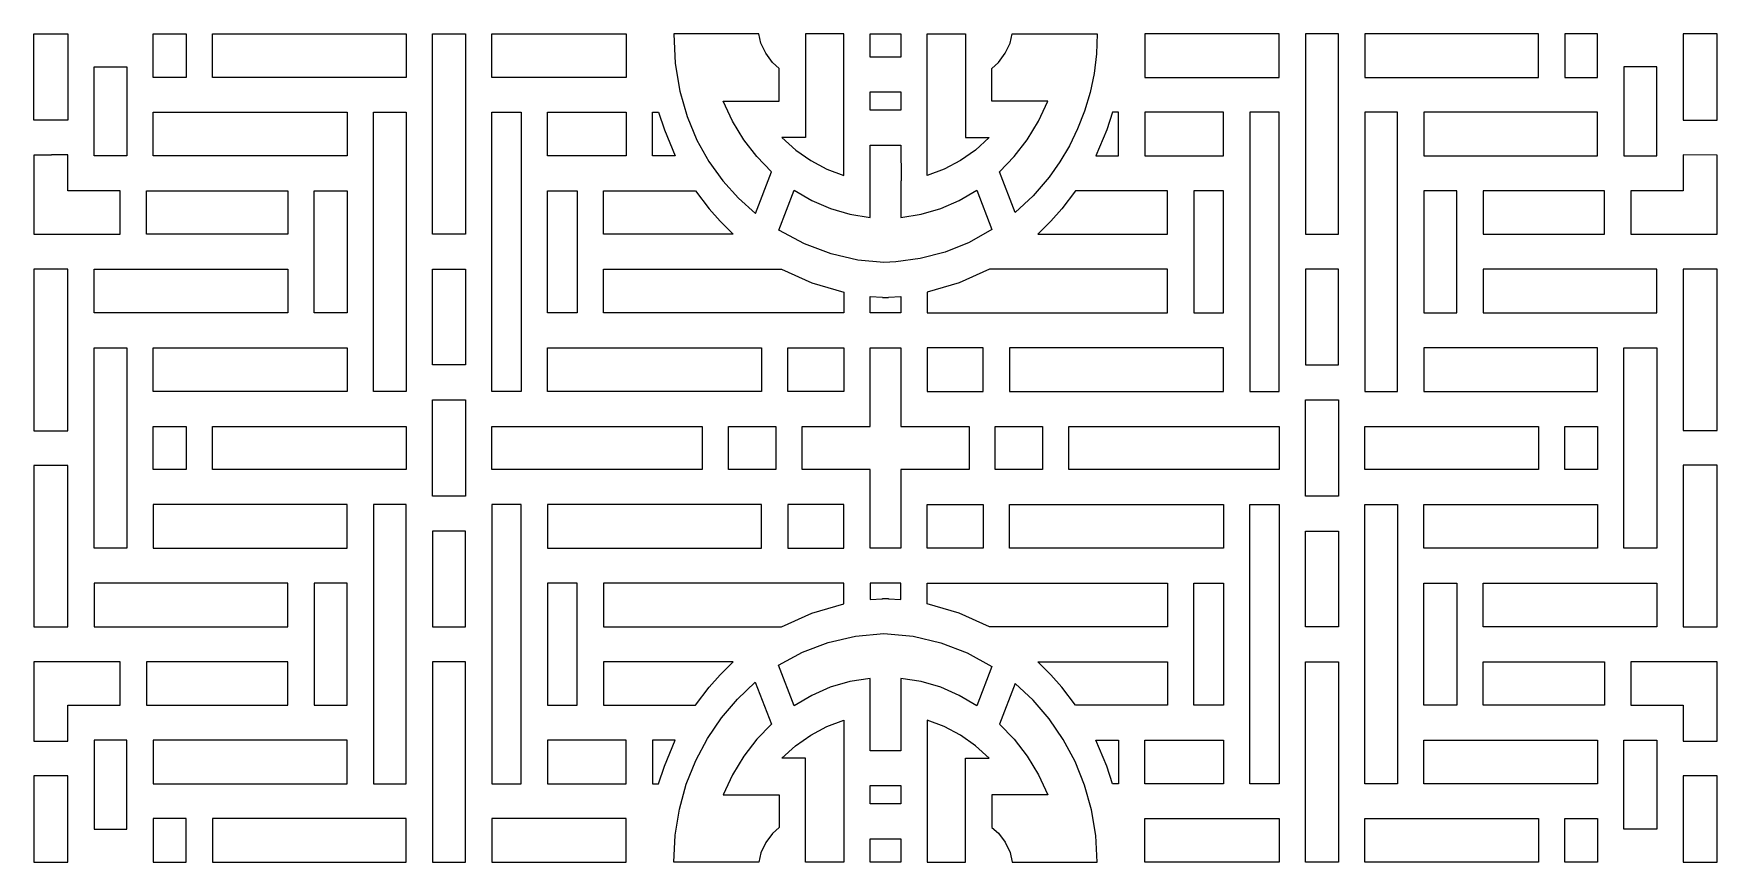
# Model space of a CAD drawing. Header units: millimetres. Extents: x -1200 to 1200, y -590 to 590.
import ezdxf

# ---------------------------------------------------------------- set-up
doc = ezdxf.new("R2010")
doc.units = ezdxf.units.MM
doc.header["$MEASUREMENT"] = 0
doc.layers.add('Layer 1', color=7, linetype='Continuous')

msp = doc.modelspace()

# ---------------------------------------------------------------- linework, layer by layer
at = {"layer": 'Layer 1', "color": 250, "lineweight": 20}
for points, knots in [([(-1200.05, 589.9734), (-1200.05, 589.9734), (-1200.05, 466.8564), (-1200.05, 466.8564), (-1200.05, 466.8564), (-1185.7536, 466.8564), (-1185.7536, 466.8564), (-1185.7536, 466.8564), (-1185.7536, 466.9864), (-1185.7536, 466.9864), (-1185.7536, 466.9864), (-1151.3949, 466.9864), (-1151.3949, 466.9864), (-1151.3949, 466.9864), (-1151.3949, 589.9734), (-1151.3949, 589.9734), (-1151.3949, 589.9734), (-1200.05, 589.9734), (-1200.05, 589.9734)], [0, 0, 0, 0, 0.166666667, 0.166666667, 0.166666667, 0.333333333, 0.333333333, 0.333333333, 0.5, 0.5, 0.5, 0.666666667, 0.666666667, 0.666666667, 0.833333333, 0.833333333, 0.833333333, 1, 1, 1, 1]), ([(-1029.522, 527.8304), (-1029.522, 527.8304), (-982.648, 527.8304), (-982.648, 527.8304), (-982.648, 527.8304), (-982.648, 589.9734), (-982.648, 589.9734), (-982.648, 589.9734), (-1029.522, 589.9734), (-1029.522, 589.9734), (-1029.522, 589.9734), (-1029.522, 527.8304), (-1029.522, 527.8304)], [0, 0, 0, 0, 0.25, 0.25, 0.25, 0.5, 0.5, 0.5, 0.75, 0.75, 0.75, 1, 1, 1, 1]), ([(-668.9668, 589.9734), (-668.9668, 589.9734), (-945.1488, 589.9734), (-945.1488, 589.9734), (-945.1488, 589.9734), (-945.1488, 527.8304), (-945.1488, 527.8304), (-945.1488, 527.8304), (-668.9668, 527.8304), (-668.9668, 527.8304), (-668.9668, 527.8304), (-668.9668, 589.9734), (-668.9668, 589.9734)], [0, 0, 0, 0, 0.25, 0.25, 0.25, 0.5, 0.5, 0.5, 0.75, 0.75, 0.75, 1, 1, 1, 1]), ([(-584.5934, 589.9734), (-584.5934, 589.9734), (-631.4673, 589.9734), (-631.4673, 589.9734), (-631.4673, 589.9734), (-631.4673, 304.4538), (-631.4673, 304.4538), (-631.4673, 304.4538), (-584.5934, 304.4538), (-584.5934, 304.4538), (-584.5934, 304.4538), (-584.5934, 589.9734), (-584.5934, 589.9734)], [0, 0, 0, 0, 0.25, 0.25, 0.25, 0.5, 0.5, 0.5, 0.75, 0.75, 0.75, 1, 1, 1, 1]), ([(-355.2853, 589.9734), (-355.2853, 589.9734), (-547.0941, 589.9734), (-547.0941, 589.9734), (-547.0941, 589.9734), (-547.0941, 527.8304), (-547.0941, 527.8304), (-547.0941, 527.8304), (-355.2853, 527.8304), (-355.2853, 527.8304), (-355.2853, 527.8304), (-355.2853, 589.9734), (-355.2853, 589.9734)], [0, 0, 0, 0, 0.25, 0.25, 0.25, 0.5, 0.5, 0.5, 0.75, 0.75, 0.75, 1, 1, 1, 1]), ([(-137.1335, 493.9345), (-137.1335, 493.9345), (-217.3817, 493.9345), (-217.3817, 493.9345), (-217.3817, 493.9345), (-203.6946, 465.4927), (-203.6946, 465.4927), (-203.6946, 465.4927), (-187.523, 439.0641), (-187.523, 439.0641), (-187.523, 439.0641), (-169.0079, 414.9084), (-169.0079, 414.9084), (-169.0079, 414.9084), (-148.3833, 393.2202), (-148.3833, 393.2202), (-148.3833, 393.2202), (-171.3046, 333.8692), (-171.3046, 333.8692), (-171.3046, 333.8692), (-195.4916, 355.6225), (-195.4916, 355.6225), (-195.4916, 355.6225), (-217.663, 380.2978), (-217.663, 380.2978), (-217.663, 380.2978), (-237.444, 407.8952), (-237.444, 407.8952), (-237.444, 407.8952), (-254.553, 438.4796), (-254.553, 438.4796), (-254.553, 438.4796), (-268.4744, 471.9862), (-268.4744, 471.9862), (-268.4744, 471.9862), (-278.9275, 508.3502), (-278.9275, 508.3502), (-278.9275, 508.3502), (-285.443, 547.7006), (-285.443, 547.7006), (-285.443, 547.7006), (-287.7397, 589.9734), (-287.7397, 589.9734), (-287.7397, 589.9734), (-166.5234, 589.9734), (-166.5234, 589.9734), (-166.5234, 589.9734), (-163.5703, 576.6617), (-163.5703, 576.6617), (-163.5703, 576.6617), (-156.258, 562.0514), (-156.258, 562.0514), (-156.258, 562.0514), (-146.7426, 548.9993), (-146.7426, 548.9993), (-146.7426, 548.9993), (-137.227, 540.4928), (-137.227, 540.4928), (-137.227, 540.4928), (-137.1335, 493.9345), (-137.1335, 493.9345)], [0, 0, 0, 0, 0.05, 0.05, 0.05, 0.1, 0.1, 0.1, 0.15, 0.15, 0.15, 0.2, 0.2, 0.2, 0.25, 0.25, 0.25, 0.3, 0.3, 0.3, 0.35, 0.35, 0.35, 0.4, 0.4, 0.4, 0.45, 0.45, 0.45, 0.5, 0.5, 0.5, 0.55, 0.55, 0.55, 0.6, 0.6, 0.6, 0.65, 0.65, 0.65, 0.7, 0.7, 0.7, 0.75, 0.75, 0.75, 0.8, 0.8, 0.8, 0.85, 0.85, 0.85, 0.9, 0.9, 0.9, 0.95, 0.95, 0.95, 1, 1, 1, 1]), ([(-99.7746, 589.9734), (-99.7746, 589.9734), (-45.1665, 589.9734), (-45.1665, 589.9734), (-45.1665, 589.9734), (-45.0259, 387.8303), (-45.0259, 387.8303), (-45.0259, 387.8303), (-69.4004, 396.9216), (-69.4004, 396.9216), (-69.4004, 396.9216), (-92.3686, 409.1939), (-92.3686, 409.1939), (-92.3686, 409.1939), (-113.8369, 424.259), (-113.8369, 424.259), (-113.8369, 424.259), (-133.4771, 441.9861), (-133.4771, 441.9861), (-133.4771, 441.9861), (-99.6341, 441.9861), (-99.6341, 441.9861), (-99.6341, 441.9861), (-99.7746, 589.9734), (-99.7746, 589.9734)], [0, 0, 0, 0, 0.125, 0.125, 0.125, 0.25, 0.25, 0.25, 0.375, 0.375, 0.375, 0.5, 0.5, 0.5, 0.625, 0.625, 0.625, 0.75, 0.75, 0.75, 0.875, 0.875, 0.875, 1, 1, 1, 1]), ([(36.1132, 556.7265), (36.1132, 556.7265), (36.1132, 589.9734), (36.1132, 589.9734), (36.1132, 589.9734), (25.1447, 589.9734), (25.1447, 589.9734), (25.1447, 589.9734), (14.27, 589.9734), (14.27, 589.9734), (14.27, 589.9734), (3.2544, 589.9734), (3.2544, 589.9734), (3.2544, 589.9734), (-7.6671, 589.9734), (-7.6671, 589.9734), (-7.6671, 589.9734), (-7.6671, 556.7265), (-7.6671, 556.7265), (-7.6671, 556.7265), (36.1132, 556.7265), (36.1132, 556.7265)], [0, 0, 0, 0, 0.142857143, 0.142857143, 0.142857143, 0.285714286, 0.285714286, 0.285714286, 0.428571429, 0.428571429, 0.428571429, 0.571428571, 0.571428571, 0.571428571, 0.714285714, 0.714285714, 0.714285714, 0.857142857, 0.857142857, 0.857142857, 1, 1, 1, 1]), ([(73.6125, 589.9734), (73.6125, 589.9734), (73.5658, 387.8303), (73.5658, 387.8303), (73.5658, 387.8303), (97.9403, 396.9216), (97.9403, 396.9216), (97.9403, 396.9216), (120.9086, 409.1939), (120.9086, 409.1939), (120.9086, 409.1939), (142.2831, 424.259), (142.2831, 424.259), (142.2831, 424.259), (161.9234, 441.9861), (161.9234, 441.9861), (161.9234, 441.9861), (128.1742, 441.9861), (128.1742, 441.9861), (128.1742, 441.9861), (128.1742, 577.7008), (128.1742, 577.7008), (128.1742, 577.7008), (128.2208, 577.7008), (128.2208, 577.7008), (128.2208, 577.7008), (128.2208, 589.9734), (128.2208, 589.9734), (128.2208, 589.9734), (73.6125, 589.9734), (73.6125, 589.9734)], [0, 0, 0, 0, 0.1, 0.1, 0.1, 0.2, 0.2, 0.2, 0.3, 0.3, 0.3, 0.4, 0.4, 0.4, 0.5, 0.5, 0.5, 0.6, 0.6, 0.6, 0.7, 0.7, 0.7, 0.8, 0.8, 0.8, 0.9, 0.9, 0.9, 1, 1, 1, 1]), ([(194.9697, 589.9734), (194.9697, 589.9734), (192.0165, 576.6617), (192.0165, 576.6617), (192.0165, 576.6617), (184.7041, 562.0514), (184.7041, 562.0514), (184.7041, 562.0514), (175.1888, 548.9993), (175.1888, 548.9993), (175.1888, 548.9993), (165.6734, 540.4928), (165.6734, 540.4928), (165.6734, 540.4928), (165.6734, 493.9345), (165.6734, 493.9345), (165.6734, 493.9345), (245.828, 493.9345), (245.828, 493.9345), (245.828, 493.9345), (232.1408, 465.4927), (232.1408, 465.4927), (232.1408, 465.4927), (215.9691, 439.0641), (215.9691, 439.0641), (215.9691, 439.0641), (197.4539, 414.9084), (197.4539, 414.9084), (197.4539, 414.9084), (176.9232, 393.2202), (176.9232, 393.2202), (176.9232, 393.2202), (199.1883, 335.363), (199.1883, 335.363), (199.1883, 335.363), (224.547, 359.1292), (224.547, 359.1292), (224.547, 359.1292), (247.2809, 385.5576), (247.2809, 385.5576), (247.2809, 385.5576), (247.3278, 385.6226), (247.3278, 385.6226), (247.3278, 385.6226), (247.3278, 385.6876), (247.3278, 385.6876), (247.3278, 385.6876), (262.7028, 407.3112), (262.7028, 407.3112), (262.7028, 407.3112), (276.2962, 430.2977), (276.2962, 430.2977), (276.2962, 430.2977), (288.0147, 454.4538), (288.0147, 454.4538), (288.0147, 454.4538), (297.9049, 479.7785), (297.9049, 479.7785), (297.9049, 479.7785), (305.733, 506.0772), (305.733, 506.0772), (305.733, 506.0772), (311.4518, 533.2848), (311.4518, 533.2848), (311.4518, 533.2848), (314.9673, 561.272), (314.9673, 561.272), (314.9673, 561.272), (316.1391, 589.9734), (316.1391, 589.9734), (316.1391, 589.9734), (194.9697, 589.9734), (194.9697, 589.9734)], [0, 0, 0, 0, 0.041666667, 0.041666667, 0.041666667, 0.083333333, 0.083333333, 0.083333333, 0.125, 0.125, 0.125, 0.166666667, 0.166666667, 0.166666667, 0.208333333, 0.208333333, 0.208333333, 0.25, 0.25, 0.25, 0.291666667, 0.291666667, 0.291666667, 0.333333333, 0.333333333, 0.333333333, 0.375, 0.375, 0.375, 0.416666667, 0.416666667, 0.416666667, 0.458333333, 0.458333333, 0.458333333, 0.5, 0.5, 0.5, 0.541666667, 0.541666667, 0.541666667, 0.583333333, 0.583333333, 0.583333333, 0.625, 0.625, 0.625, 0.666666667, 0.666666667, 0.666666667, 0.708333333, 0.708333333, 0.708333333, 0.75, 0.75, 0.75, 0.791666667, 0.791666667, 0.791666667, 0.833333333, 0.833333333, 0.833333333, 0.875, 0.875, 0.875, 0.916666667, 0.916666667, 0.916666667, 0.958333333, 0.958333333, 0.958333333, 1, 1, 1, 1]), ([(383.6845, 589.9734), (383.6845, 589.9734), (575.4934, 589.9734), (575.4934, 589.9734), (575.4934, 589.9734), (575.4934, 527.8304), (575.4934, 527.8304), (575.4934, 527.8304), (383.6845, 527.8304), (383.6845, 527.8304), (383.6845, 527.8304), (383.6845, 589.9734), (383.6845, 589.9734)], [0, 0, 0, 0, 0.25, 0.25, 0.25, 0.5, 0.5, 0.5, 0.75, 0.75, 0.75, 1, 1, 1, 1]), ([(612.9926, 589.9734), (612.9926, 589.9734), (659.8667, 589.9734), (659.8667, 589.9734), (659.8667, 589.9734), (659.8667, 304.4538), (659.8667, 304.4538), (659.8667, 304.4538), (612.9926, 304.4538), (612.9926, 304.4538), (612.9926, 304.4538), (612.9926, 589.9734), (612.9926, 589.9734)], [0, 0, 0, 0, 0.25, 0.25, 0.25, 0.5, 0.5, 0.5, 0.75, 0.75, 0.75, 1, 1, 1, 1]), ([(697.3659, 589.9734), (697.3659, 589.9734), (945.0018, 589.9734), (945.0018, 589.9734), (945.0018, 589.9734), (945.0018, 527.8304), (945.0018, 527.8304), (945.0018, 527.8304), (697.3659, 527.8304), (697.3659, 527.8304), (697.3659, 527.8304), (697.3659, 589.9734), (697.3659, 589.9734)], [0, 0, 0, 0, 0.25, 0.25, 0.25, 0.5, 0.5, 0.5, 0.75, 0.75, 0.75, 1, 1, 1, 1]), ([(1029.3752, 527.8304), (1029.3752, 527.8304), (982.5012, 527.8304), (982.5012, 527.8304), (982.5012, 527.8304), (982.5012, 589.9734), (982.5012, 589.9734), (982.5012, 589.9734), (1029.3752, 589.9734), (1029.3752, 589.9734), (1029.3752, 589.9734), (1029.3752, 527.8304), (1029.3752, 527.8304)], [0, 0, 0, 0, 0.25, 0.25, 0.25, 0.5, 0.5, 0.5, 0.75, 0.75, 0.75, 1, 1, 1, 1]), ([(1199.95, 466.8564), (1199.95, 466.8564), (1185.6534, 466.8564), (1185.6534, 466.8564), (1185.6534, 466.8564), (1185.6534, 466.9864), (1185.6534, 466.9864), (1185.6534, 466.9864), (1151.2478, 466.9864), (1151.2478, 466.9864), (1151.2478, 466.9864), (1151.2478, 589.9734), (1151.2478, 589.9734), (1151.2478, 589.9734), (1199.95, 589.9734), (1199.95, 589.9734), (1199.95, 589.9734), (1199.95, 466.8564), (1199.95, 466.8564)], [0, 0, 0, 0, 0.166666667, 0.166666667, 0.166666667, 0.333333333, 0.333333333, 0.333333333, 0.5, 0.5, 0.5, 0.666666667, 0.666666667, 0.666666667, 0.833333333, 0.833333333, 0.833333333, 1, 1, 1, 1]), ([(-1067.0212, 478.09), (-1067.0212, 478.09), (-1067.0212, 527.8304), (-1067.0212, 527.8304), (-1067.0212, 527.8304), (-1067.0212, 543.0252), (-1067.0212, 543.0252), (-1067.0212, 543.0252), (-1113.8954, 543.0252), (-1113.8954, 543.0252), (-1113.8954, 543.0252), (-1113.8954, 416.0121), (-1113.8954, 416.0121), (-1113.8954, 416.0121), (-1067.0212, 416.0121), (-1067.0212, 416.0121), (-1067.0212, 416.0121), (-1067.0212, 478.09), (-1067.0212, 478.09)], [0, 0, 0, 0, 0.166666667, 0.166666667, 0.166666667, 0.333333333, 0.333333333, 0.333333333, 0.5, 0.5, 0.5, 0.666666667, 0.666666667, 0.666666667, 0.833333333, 0.833333333, 0.833333333, 1, 1, 1, 1]), ([(1066.8744, 478.09), (1066.8744, 478.09), (1066.8744, 527.8304), (1066.8744, 527.8304), (1066.8744, 527.8304), (1066.8744, 543.0252), (1066.8744, 543.0252), (1066.8744, 543.0252), (1113.7485, 543.0252), (1113.7485, 543.0252), (1113.7485, 543.0252), (1113.7485, 416.0121), (1113.7485, 416.0121), (1113.7485, 416.0121), (1066.8744, 416.0121), (1066.8744, 416.0121), (1066.8744, 416.0121), (1066.8744, 478.09), (1066.8744, 478.09)], [0, 0, 0, 0, 0.166666667, 0.166666667, 0.166666667, 0.333333333, 0.333333333, 0.333333333, 0.5, 0.5, 0.5, 0.666666667, 0.666666667, 0.666666667, 0.833333333, 0.833333333, 0.833333333, 1, 1, 1, 1]), ([(36.1132, 480.9475), (36.1132, 480.9475), (36.1132, 507.0512), (36.1132, 507.0512), (36.1132, 507.0512), (-7.6671, 507.0512), (-7.6671, 507.0512), (-7.6671, 507.0512), (-7.6671, 480.9475), (-7.6671, 480.9475), (-7.6671, 480.9475), (36.1132, 480.9475), (36.1132, 480.9475)], [0, 0, 0, 0, 0.25, 0.25, 0.25, 0.5, 0.5, 0.5, 0.75, 0.75, 0.75, 1, 1, 1, 1]), ([(-753.3402, 478.09), (-753.3402, 478.09), (-1029.522, 478.09), (-1029.522, 478.09), (-1029.522, 478.09), (-1029.522, 416.0121), (-1029.522, 416.0121), (-1029.522, 416.0121), (-753.3402, 416.0121), (-753.3402, 416.0121), (-753.3402, 416.0121), (-753.3402, 478.09), (-753.3402, 478.09)], [0, 0, 0, 0, 0.25, 0.25, 0.25, 0.5, 0.5, 0.5, 0.75, 0.75, 0.75, 1, 1, 1, 1]), ([(-668.9668, 478.09), (-668.9668, 478.09), (-715.8408, 478.09), (-715.8408, 478.09), (-715.8408, 478.09), (-715.8408, 80.5578), (-715.8408, 80.5578), (-715.8408, 80.5578), (-668.9668, 80.5578), (-668.9668, 80.5578), (-668.9668, 80.5578), (-668.9668, 254.7138), (-668.9668, 254.7138), (-668.9668, 254.7138), (-668.9668, 304.4538), (-668.9668, 304.4538), (-668.9668, 304.4538), (-668.9668, 478.09), (-668.9668, 478.09)], [0, 0, 0, 0, 0.166666667, 0.166666667, 0.166666667, 0.333333333, 0.333333333, 0.333333333, 0.5, 0.5, 0.5, 0.666666667, 0.666666667, 0.666666667, 0.833333333, 0.833333333, 0.833333333, 1, 1, 1, 1]), ([(-504.9542, 478.09), (-504.9542, 478.09), (-547.0941, 478.09), (-547.0941, 478.09), (-547.0941, 478.09), (-547.0941, 80.5578), (-547.0941, 80.5578), (-547.0941, 80.5578), (-504.9542, 80.5578), (-504.9542, 80.5578), (-504.9542, 80.5578), (-504.9542, 478.09), (-504.9542, 478.09)], [0, 0, 0, 0, 0.25, 0.25, 0.25, 0.5, 0.5, 0.5, 0.75, 0.75, 0.75, 1, 1, 1, 1]), ([(-355.2853, 478.09), (-355.2853, 478.09), (-467.455, 478.09), (-467.455, 478.09), (-467.455, 478.09), (-467.455, 416.0121), (-467.455, 416.0121), (-467.455, 416.0121), (-355.2853, 416.0121), (-355.2853, 416.0121), (-355.2853, 416.0121), (-355.2853, 478.09), (-355.2853, 478.09)], [0, 0, 0, 0, 0.25, 0.25, 0.25, 0.5, 0.5, 0.5, 0.75, 0.75, 0.75, 1, 1, 1, 1]), ([(-309.4893, 478.09), (-309.4893, 478.09), (-317.786, 478.09), (-317.786, 478.09), (-317.786, 478.09), (-317.786, 416.0121), (-317.786, 416.0121), (-317.786, 416.0121), (-285.6304, 416.0121), (-285.6304, 416.0121), (-285.6304, 416.0121), (-301.052, 453.2851), (-301.052, 453.2851), (-301.052, 453.2851), (-309.4893, 478.09), (-309.4893, 478.09)], [0, 0, 0, 0, 0.2, 0.2, 0.2, 0.4, 0.4, 0.4, 0.6, 0.6, 0.6, 0.8, 0.8, 0.8, 1, 1, 1, 1]), ([(337.9356, 478.09), (337.9356, 478.09), (346.1853, 478.09), (346.1853, 478.09), (346.1853, 478.09), (346.1853, 416.0121), (346.1853, 416.0121), (346.1853, 416.0121), (314.0298, 416.0121), (314.0298, 416.0121), (314.0298, 416.0121), (329.4983, 453.2851), (329.4983, 453.2851), (329.4983, 453.2851), (337.9356, 478.09), (337.9356, 478.09)], [0, 0, 0, 0, 0.2, 0.2, 0.2, 0.4, 0.4, 0.4, 0.6, 0.6, 0.6, 0.8, 0.8, 0.8, 1, 1, 1, 1]), ([(383.6845, 478.09), (383.6845, 478.09), (495.9013, 478.09), (495.9013, 478.09), (495.9013, 478.09), (495.9013, 416.0121), (495.9013, 416.0121), (495.9013, 416.0121), (383.6845, 416.0121), (383.6845, 416.0121), (383.6845, 416.0121), (383.6845, 478.09), (383.6845, 478.09)], [0, 0, 0, 0, 0.25, 0.25, 0.25, 0.5, 0.5, 0.5, 0.75, 0.75, 0.75, 1, 1, 1, 1]), ([(533.4005, 478.09), (533.4005, 478.09), (575.4934, 478.09), (575.4934, 478.09), (575.4934, 478.09), (575.4934, 80.5578), (575.4934, 80.5578), (575.4934, 80.5578), (533.4005, 80.5578), (533.4005, 80.5578), (533.4005, 80.5578), (533.4005, 478.09), (533.4005, 478.09)], [0, 0, 0, 0, 0.25, 0.25, 0.25, 0.5, 0.5, 0.5, 0.75, 0.75, 0.75, 1, 1, 1, 1]), ([(697.3659, 478.09), (697.3659, 478.09), (744.2401, 478.09), (744.2401, 478.09), (744.2401, 478.09), (744.2401, 80.5578), (744.2401, 80.5578), (744.2401, 80.5578), (697.3659, 80.5578), (697.3659, 80.5578), (697.3659, 80.5578), (697.3659, 254.7138), (697.3659, 254.7138), (697.3659, 254.7138), (697.3659, 304.4538), (697.3659, 304.4538), (697.3659, 304.4538), (697.3659, 478.09), (697.3659, 478.09)], [0, 0, 0, 0, 0.166666667, 0.166666667, 0.166666667, 0.333333333, 0.333333333, 0.333333333, 0.5, 0.5, 0.5, 0.666666667, 0.666666667, 0.666666667, 0.833333333, 0.833333333, 0.833333333, 1, 1, 1, 1]), ([(781.7393, 478.09), (781.7393, 478.09), (1029.3752, 478.09), (1029.3752, 478.09), (1029.3752, 478.09), (1029.3752, 416.0121), (1029.3752, 416.0121), (1029.3752, 416.0121), (781.7393, 416.0121), (781.7393, 416.0121), (781.7393, 416.0121), (781.7393, 478.09), (781.7393, 478.09)], [0, 0, 0, 0, 0.25, 0.25, 0.25, 0.5, 0.5, 0.5, 0.75, 0.75, 0.75, 1, 1, 1, 1]), ([(-1200.05, 304.4538), (-1200.05, 304.4538), (-1200.05, 417.1812), (-1200.05, 417.1812), (-1200.05, 417.1812), (-1174.6443, 417.1812), (-1174.6443, 417.1812), (-1174.6443, 417.1812), (-1174.6443, 417.2461), (-1174.6443, 417.2461), (-1174.6443, 417.2461), (-1151.3949, 417.2461), (-1151.3949, 417.2461), (-1151.3949, 417.2461), (-1151.3949, 416.0121), (-1151.3949, 416.0121), (-1151.3949, 416.0121), (-1151.3949, 366.3368), (-1151.3949, 366.3368), (-1151.3949, 366.3368), (-1113.8954, 366.3368), (-1113.8954, 366.3368), (-1113.8954, 366.3368), (-1076.5369, 366.3368), (-1076.5369, 366.3368), (-1076.5369, 366.3368), (-1076.5369, 304.4538), (-1076.5369, 304.4538), (-1076.5369, 304.4538), (-1113.8954, 304.4538), (-1113.8954, 304.4538), (-1113.8954, 304.4538), (-1151.3949, 304.4538), (-1151.3949, 304.4538), (-1151.3949, 304.4538), (-1200.05, 304.4538), (-1200.05, 304.4538)], [0, 0, 0, 0, 0.083333333, 0.083333333, 0.083333333, 0.166666667, 0.166666667, 0.166666667, 0.25, 0.25, 0.25, 0.333333333, 0.333333333, 0.333333333, 0.416666667, 0.416666667, 0.416666667, 0.5, 0.5, 0.5, 0.583333333, 0.583333333, 0.583333333, 0.666666667, 0.666666667, 0.666666667, 0.75, 0.75, 0.75, 0.833333333, 0.833333333, 0.833333333, 0.916666667, 0.916666667, 0.916666667, 1, 1, 1, 1]), ([(166.0014, 311.142), (166.0014, 311.142), (144.3924, 367.1811), (144.3924, 367.1811), (144.3924, 367.1811), (119.3617, 352.3757), (119.3617, 352.3757), (119.3617, 352.3757), (92.8778, 340.8824), (92.8778, 340.8824), (92.8778, 340.8824), (65.0346, 332.7655), (65.0346, 332.7655), (65.0346, 332.7655), (36.1132, 328.4148), (36.1132, 328.4148), (36.1132, 328.4148), (36.1132, 380.4281), (36.1132, 380.4281), (36.1132, 380.4281), (36.301, 380.4932), (36.301, 380.4932), (36.301, 380.4932), (36.1132, 431.2718), (36.1132, 431.2718), (36.1132, 431.2718), (-7.6671, 431.2718), (-7.6671, 431.2718), (-7.6671, 431.2718), (-7.8545, 380.4932), (-7.8545, 380.4932), (-7.8545, 380.4932), (-7.6671, 380.4281), (-7.6671, 380.4281), (-7.6671, 380.4281), (-7.6671, 328.4148), (-7.6671, 328.4148), (-7.6671, 328.4148), (-36.5886, 332.7655), (-36.5886, 332.7655), (-36.5886, 332.7655), (-64.4316, 340.8824), (-64.4316, 340.8824), (-64.4316, 340.8824), (-90.9156, 352.3757), (-90.9156, 352.3757), (-90.9156, 352.3757), (-115.9463, 367.1811), (-115.9463, 367.1811), (-115.9463, 367.1811), (-137.9301, 310.2329), (-137.9301, 310.2329), (-137.9301, 310.2329), (-101.1339, 290.7524), (-101.1339, 290.7524), (-101.1339, 290.7524), (-63.3067, 276.5317), (-63.3067, 276.5317), (-63.3067, 276.5317), (-25.3388, 267.7005), (-25.3388, 267.7005), (-25.3388, 267.7005), (11.8326, 264.259), (11.8326, 264.259), (11.8326, 264.259), (28.8477, 265.1031), (28.8477, 265.1031), (28.8477, 265.1031), (63.7222, 269.8436), (63.7222, 269.8436), (63.7222, 269.8436), (99.1121, 278.8694), (99.1121, 278.8694), (99.1121, 278.8694), (133.6113, 292.5058), (133.6113, 292.5058), (133.6113, 292.5058), (166.0014, 311.142), (166.0014, 311.142)], [0, 0, 0, 0, 0.038461538, 0.038461538, 0.038461538, 0.076923077, 0.076923077, 0.076923077, 0.115384615, 0.115384615, 0.115384615, 0.153846154, 0.153846154, 0.153846154, 0.192307692, 0.192307692, 0.192307692, 0.230769231, 0.230769231, 0.230769231, 0.269230769, 0.269230769, 0.269230769, 0.307692308, 0.307692308, 0.307692308, 0.346153846, 0.346153846, 0.346153846, 0.384615385, 0.384615385, 0.384615385, 0.423076923, 0.423076923, 0.423076923, 0.461538462, 0.461538462, 0.461538462, 0.5, 0.5, 0.5, 0.538461538, 0.538461538, 0.538461538, 0.576923077, 0.576923077, 0.576923077, 0.615384615, 0.615384615, 0.615384615, 0.653846154, 0.653846154, 0.653846154, 0.692307692, 0.692307692, 0.692307692, 0.730769231, 0.730769231, 0.730769231, 0.769230769, 0.769230769, 0.769230769, 0.807692308, 0.807692308, 0.807692308, 0.846153846, 0.846153846, 0.846153846, 0.884615385, 0.884615385, 0.884615385, 0.923076923, 0.923076923, 0.923076923, 0.961538462, 0.961538462, 0.961538462, 1, 1, 1, 1]), ([(1199.95, 304.4538), (1199.95, 304.4538), (1151.2478, 304.4538), (1151.2478, 304.4538), (1151.2478, 304.4538), (1113.7485, 304.4538), (1113.7485, 304.4538), (1113.7485, 304.4538), (1076.4367, 304.4538), (1076.4367, 304.4538), (1076.4367, 304.4538), (1076.4367, 366.3368), (1076.4367, 366.3368), (1076.4367, 366.3368), (1113.7485, 366.3368), (1113.7485, 366.3368), (1113.7485, 366.3368), (1151.2478, 366.3368), (1151.2478, 366.3368), (1151.2478, 366.3368), (1151.2478, 416.0121), (1151.2478, 416.0121), (1151.2478, 416.0121), (1151.2478, 417.2461), (1151.2478, 417.2461), (1151.2478, 417.2461), (1199.95, 417.1812), (1199.95, 417.1812), (1199.95, 417.1812), (1199.95, 304.4538), (1199.95, 304.4538)], [0, 0, 0, 0, 0.1, 0.1, 0.1, 0.2, 0.2, 0.2, 0.3, 0.3, 0.3, 0.4, 0.4, 0.4, 0.5, 0.5, 0.5, 0.6, 0.6, 0.6, 0.7, 0.7, 0.7, 0.8, 0.8, 0.8, 0.9, 0.9, 0.9, 1, 1, 1, 1]), ([(-837.7134, 304.4538), (-837.7134, 304.4538), (-837.7134, 366.3368), (-837.7134, 366.3368), (-837.7134, 366.3368), (-1039.0377, 366.3368), (-1039.0377, 366.3368), (-1039.0377, 366.3368), (-1039.0377, 304.4538), (-1039.0377, 304.4538), (-1039.0377, 304.4538), (-837.7134, 304.4538), (-837.7134, 304.4538)], [0, 0, 0, 0, 0.25, 0.25, 0.25, 0.5, 0.5, 0.5, 0.75, 0.75, 0.75, 1, 1, 1, 1]), ([(-753.3402, 366.3368), (-753.3402, 366.3368), (-800.2142, 366.3368), (-800.2142, 366.3368), (-800.2142, 366.3368), (-800.2142, 192.5058), (-800.2142, 192.5058), (-800.2142, 192.5058), (-753.3402, 192.5058), (-753.3402, 192.5058), (-753.3402, 192.5058), (-753.3402, 366.3368), (-753.3402, 366.3368)], [0, 0, 0, 0, 0.25, 0.25, 0.25, 0.5, 0.5, 0.5, 0.75, 0.75, 0.75, 1, 1, 1, 1]), ([(-425.3621, 366.3368), (-425.3621, 366.3368), (-467.455, 366.3368), (-467.455, 366.3368), (-467.455, 366.3368), (-467.455, 192.5058), (-467.455, 192.5058), (-467.455, 192.5058), (-425.3621, 192.5058), (-425.3621, 192.5058), (-425.3621, 192.5058), (-425.3621, 366.3368), (-425.3621, 366.3368)], [0, 0, 0, 0, 0.25, 0.25, 0.25, 0.5, 0.5, 0.5, 0.75, 0.75, 0.75, 1, 1, 1, 1]), ([(-256.6623, 366.3368), (-256.6623, 366.3368), (-387.8628, 366.3368), (-387.8628, 366.3368), (-387.8628, 366.3368), (-387.8628, 304.4538), (-387.8628, 304.4538), (-387.8628, 304.4538), (-202.9915, 304.4538), (-202.9915, 304.4538), (-202.9915, 304.4538), (-221.6473, 322.8303), (-221.6473, 322.8303), (-221.6473, 322.8303), (-237.3501, 340.7524), (-237.3501, 340.7524), (-237.3501, 340.7524), (-256.6623, 366.3368), (-256.6623, 366.3368)], [0, 0, 0, 0, 0.166666667, 0.166666667, 0.166666667, 0.333333333, 0.333333333, 0.333333333, 0.5, 0.5, 0.5, 0.666666667, 0.666666667, 0.666666667, 0.833333333, 0.833333333, 0.833333333, 1, 1, 1, 1]), ([(285.0615, 366.3368), (285.0615, 366.3368), (416.2622, 366.3368), (416.2622, 366.3368), (416.2622, 366.3368), (416.2622, 304.4538), (416.2622, 304.4538), (416.2622, 304.4538), (231.4376, 304.4538), (231.4376, 304.4538), (231.4376, 304.4538), (250.0934, 322.8303), (250.0934, 322.8303), (250.0934, 322.8303), (265.7495, 340.7524), (265.7495, 340.7524), (265.7495, 340.7524), (285.0615, 366.3368), (285.0615, 366.3368)], [0, 0, 0, 0, 0.166666667, 0.166666667, 0.166666667, 0.333333333, 0.333333333, 0.333333333, 0.5, 0.5, 0.5, 0.666666667, 0.666666667, 0.666666667, 0.833333333, 0.833333333, 0.833333333, 1, 1, 1, 1]), ([(453.7614, 366.3368), (453.7614, 366.3368), (495.9013, 366.3368), (495.9013, 366.3368), (495.9013, 366.3368), (495.9013, 192.5058), (495.9013, 192.5058), (495.9013, 192.5058), (453.7614, 192.5058), (453.7614, 192.5058), (453.7614, 192.5058), (453.7614, 366.3368), (453.7614, 366.3368)], [0, 0, 0, 0, 0.25, 0.25, 0.25, 0.5, 0.5, 0.5, 0.75, 0.75, 0.75, 1, 1, 1, 1]), ([(781.7393, 366.3368), (781.7393, 366.3368), (828.6133, 366.3368), (828.6133, 366.3368), (828.6133, 366.3368), (828.6133, 192.5058), (828.6133, 192.5058), (828.6133, 192.5058), (781.7393, 192.5058), (781.7393, 192.5058), (781.7393, 192.5058), (781.7393, 366.3368), (781.7393, 366.3368)], [0, 0, 0, 0, 0.25, 0.25, 0.25, 0.5, 0.5, 0.5, 0.75, 0.75, 0.75, 1, 1, 1, 1]), ([(866.1127, 304.4538), (866.1127, 304.4538), (866.1127, 366.3368), (866.1127, 366.3368), (866.1127, 366.3368), (1038.9375, 366.3368), (1038.9375, 366.3368), (1038.9375, 366.3368), (1038.9375, 304.4538), (1038.9375, 304.4538), (1038.9375, 304.4538), (866.1127, 304.4538), (866.1127, 304.4538)], [0, 0, 0, 0, 0.25, 0.25, 0.25, 0.5, 0.5, 0.5, 0.75, 0.75, 0.75, 1, 1, 1, 1]), ([(-1200.05, 24.6487), (-1200.05, 24.6487), (-1200.05, 254.7138), (-1200.05, 254.7138), (-1200.05, 254.7138), (-1151.3949, 254.7138), (-1151.3949, 254.7138), (-1151.3949, 254.7138), (-1151.3949, 24.6487), (-1151.3949, 24.6487), (-1151.3949, 24.6487), (-1200.05, 24.6487), (-1200.05, 24.6487)], [0, 0, 0, 0, 0.25, 0.25, 0.25, 0.5, 0.5, 0.5, 0.75, 0.75, 0.75, 1, 1, 1, 1]), ([(-1113.8954, 254.7138), (-1113.8954, 254.7138), (-1113.8954, 192.5058), (-1113.8954, 192.5058), (-1113.8954, 192.5058), (-1096.6458, 192.5058), (-1096.6458, 192.5058), (-1096.6458, 192.5058), (-1067.0212, 192.5058), (-1067.0212, 192.5058), (-1067.0212, 192.5058), (-1029.522, 192.5058), (-1029.522, 192.5058), (-1029.522, 192.5058), (-837.7134, 192.5058), (-837.7134, 192.5058), (-837.7134, 192.5058), (-837.7134, 254.7138), (-837.7134, 254.7138), (-837.7134, 254.7138), (-1113.8954, 254.7138), (-1113.8954, 254.7138)], [0, 0, 0, 0, 0.142857143, 0.142857143, 0.142857143, 0.285714286, 0.285714286, 0.285714286, 0.428571429, 0.428571429, 0.428571429, 0.571428571, 0.571428571, 0.571428571, 0.714285714, 0.714285714, 0.714285714, 0.857142857, 0.857142857, 0.857142857, 1, 1, 1, 1]), ([(-584.5934, 254.7138), (-584.5934, 254.7138), (-631.4673, 254.7138), (-631.4673, 254.7138), (-631.4673, 254.7138), (-631.4673, 118.4799), (-631.4673, 118.4799), (-631.4673, 118.4799), (-584.5934, 118.4799), (-584.5934, 118.4799), (-584.5934, 118.4799), (-584.5934, 254.7138), (-584.5934, 254.7138)], [0, 0, 0, 0, 0.25, 0.25, 0.25, 0.5, 0.5, 0.5, 0.75, 0.75, 0.75, 1, 1, 1, 1]), ([(-45.2134, 221.7269), (-45.2134, 221.7269), (-90.8687, 235.1033), (-90.8687, 235.1033), (-90.8687, 235.1033), (-133.8523, 254.7138), (-133.8523, 254.7138), (-133.8523, 254.7138), (-387.8628, 254.7138), (-387.8628, 254.7138), (-387.8628, 254.7138), (-387.8628, 192.5058), (-387.8628, 192.5058), (-387.8628, 192.5058), (-45.2134, 192.5058), (-45.2134, 192.5058), (-45.2134, 192.5058), (-45.2134, 221.7269), (-45.2134, 221.7269)], [0, 0, 0, 0, 0.166666667, 0.166666667, 0.166666667, 0.333333333, 0.333333333, 0.333333333, 0.5, 0.5, 0.5, 0.666666667, 0.666666667, 0.666666667, 0.833333333, 0.833333333, 0.833333333, 1, 1, 1, 1]), ([(73.6594, 221.7269), (73.6594, 221.7269), (119.3147, 235.1033), (119.3147, 235.1033), (119.3147, 235.1033), (162.2514, 254.7138), (162.2514, 254.7138), (162.2514, 254.7138), (416.2622, 254.7138), (416.2622, 254.7138), (416.2622, 254.7138), (416.2622, 192.5058), (416.2622, 192.5058), (416.2622, 192.5058), (73.6594, 192.5058), (73.6594, 192.5058), (73.6594, 192.5058), (73.6594, 221.7269), (73.6594, 221.7269)], [0, 0, 0, 0, 0.166666667, 0.166666667, 0.166666667, 0.333333333, 0.333333333, 0.333333333, 0.5, 0.5, 0.5, 0.666666667, 0.666666667, 0.666666667, 0.833333333, 0.833333333, 0.833333333, 1, 1, 1, 1]), ([(612.9926, 254.7138), (612.9926, 254.7138), (659.8667, 254.7138), (659.8667, 254.7138), (659.8667, 254.7138), (659.8667, 118.4799), (659.8667, 118.4799), (659.8667, 118.4799), (612.9926, 118.4799), (612.9926, 118.4799), (612.9926, 118.4799), (612.9926, 254.7138), (612.9926, 254.7138)], [0, 0, 0, 0, 0.25, 0.25, 0.25, 0.5, 0.5, 0.5, 0.75, 0.75, 0.75, 1, 1, 1, 1]), ([(1113.7485, 254.7138), (1113.7485, 254.7138), (1113.7485, 192.5058), (1113.7485, 192.5058), (1113.7485, 192.5058), (1096.4987, 192.5058), (1096.4987, 192.5058), (1096.4987, 192.5058), (1066.8744, 192.5058), (1066.8744, 192.5058), (1066.8744, 192.5058), (1029.3752, 192.5058), (1029.3752, 192.5058), (1029.3752, 192.5058), (866.1127, 192.5058), (866.1127, 192.5058), (866.1127, 192.5058), (866.1127, 254.7138), (866.1127, 254.7138), (866.1127, 254.7138), (1113.7485, 254.7138), (1113.7485, 254.7138)], [0, 0, 0, 0, 0.142857143, 0.142857143, 0.142857143, 0.285714286, 0.285714286, 0.285714286, 0.428571429, 0.428571429, 0.428571429, 0.571428571, 0.571428571, 0.571428571, 0.714285714, 0.714285714, 0.714285714, 0.857142857, 0.857142857, 0.857142857, 1, 1, 1, 1]), ([(1199.95, 254.7138), (1199.95, 254.7138), (1199.95, 25.0384), (1199.95, 25.0384), (1199.95, 25.0384), (1151.2478, 25.0384), (1151.2478, 25.0384), (1151.2478, 25.0384), (1151.2478, 254.7138), (1151.2478, 254.7138), (1151.2478, 254.7138), (1199.95, 254.7138), (1199.95, 254.7138)], [0, 0, 0, 0, 0.25, 0.25, 0.25, 0.5, 0.5, 0.5, 0.75, 0.75, 0.75, 1, 1, 1, 1]), ([(18.6292, 214.7134), (18.6292, 214.7134), (18.6292, 214.4538), (18.6292, 214.4538), (18.6292, 214.4538), (11.8326, 214.5188), (11.8326, 214.5188), (11.8326, 214.5188), (10.8951, 214.4538), (10.8951, 214.4538), (10.8951, 214.4538), (10.8482, 214.4538), (10.8482, 214.4538), (10.8482, 214.4538), (10.7543, 214.4538), (10.7543, 214.4538), (10.7543, 214.4538), (9.8168, 214.4538), (9.8168, 214.4538), (9.8168, 214.4538), (9.8168, 214.7134), (9.8168, 214.7134), (9.8168, 214.7134), (-7.714, 215.8825), (-7.714, 215.8825), (-7.714, 215.8825), (-7.714, 192.5058), (-7.714, 192.5058), (-7.714, 192.5058), (9.6762, 192.5058), (9.6762, 192.5058), (9.6762, 192.5058), (18.7232, 192.5058), (18.7232, 192.5058), (18.7232, 192.5058), (36.1601, 192.5058), (36.1601, 192.5058), (36.1601, 192.5058), (36.1601, 215.8825), (36.1601, 215.8825), (36.1601, 215.8825), (18.6292, 214.7134), (18.6292, 214.7134)], [0, 0, 0, 0, 0.071428571, 0.071428571, 0.071428571, 0.142857143, 0.142857143, 0.142857143, 0.214285714, 0.214285714, 0.214285714, 0.285714286, 0.285714286, 0.285714286, 0.357142857, 0.357142857, 0.357142857, 0.428571429, 0.428571429, 0.428571429, 0.5, 0.5, 0.5, 0.571428571, 0.571428571, 0.571428571, 0.642857143, 0.642857143, 0.642857143, 0.714285714, 0.714285714, 0.714285714, 0.785714286, 0.785714286, 0.785714286, 0.857142857, 0.857142857, 0.857142857, 0.928571429, 0.928571429, 0.928571429, 1, 1, 1, 1]), ([(-1067.0212, 142.7655), (-1067.0212, 142.7655), (-1113.8954, 142.7655), (-1113.8954, 142.7655), (-1113.8954, 142.7655), (-1113.8954, -142.8191), (-1113.8954, -142.8191), (-1113.8954, -142.8191), (-1067.0212, -142.8191), (-1067.0212, -142.8191), (-1067.0212, -142.8191), (-1067.0212, 142.7655), (-1067.0212, 142.7655)], [0, 0, 0, 0, 0.25, 0.25, 0.25, 0.5, 0.5, 0.5, 0.75, 0.75, 0.75, 1, 1, 1, 1]), ([(-753.3402, 142.7655), (-753.3402, 142.7655), (-1029.522, 142.7655), (-1029.522, 142.7655), (-1029.522, 142.7655), (-1029.522, 80.5578), (-1029.522, 80.5578), (-1029.522, 80.5578), (-753.3402, 80.5578), (-753.3402, 80.5578), (-753.3402, 80.5578), (-753.3402, 142.7655), (-753.3402, 142.7655)], [0, 0, 0, 0, 0.25, 0.25, 0.25, 0.5, 0.5, 0.5, 0.75, 0.75, 0.75, 1, 1, 1, 1]), ([(-162.6797, 142.7655), (-162.6797, 142.7655), (-387.8628, 142.7655), (-387.8628, 142.7655), (-387.8628, 142.7655), (-425.3621, 142.7655), (-425.3621, 142.7655), (-425.3621, 142.7655), (-467.455, 142.7655), (-467.455, 142.7655), (-467.455, 142.7655), (-467.455, 80.5578), (-467.455, 80.5578), (-467.455, 80.5578), (-162.6797, 80.5578), (-162.6797, 80.5578), (-162.6797, 80.5578), (-162.6797, 142.7655), (-162.6797, 142.7655)], [0, 0, 0, 0, 0.166666667, 0.166666667, 0.166666667, 0.333333333, 0.333333333, 0.333333333, 0.5, 0.5, 0.5, 0.666666667, 0.666666667, 0.666666667, 0.833333333, 0.833333333, 0.833333333, 1, 1, 1, 1]), ([(-45.2134, 142.7655), (-45.2134, 142.7655), (-125.1805, 142.7655), (-125.1805, 142.7655), (-125.1805, 142.7655), (-125.1805, 80.5578), (-125.1805, 80.5578), (-125.1805, 80.5578), (-45.2134, 80.5578), (-45.2134, 80.5578), (-45.2134, 80.5578), (-45.2134, 142.7655), (-45.2134, 142.7655)], [0, 0, 0, 0, 0.25, 0.25, 0.25, 0.5, 0.5, 0.5, 0.75, 0.75, 0.75, 1, 1, 1, 1]), ([(133.2364, 30.8176), (133.2364, 30.8176), (73.6594, 30.8176), (73.6594, 30.8176), (73.6594, 30.8176), (73.6594, 30.6875), (73.6594, 30.6875), (73.6594, 30.6875), (36.1601, 30.6875), (36.1601, 30.6875), (36.1601, 30.6875), (36.1601, 30.8176), (36.1601, 30.8176), (36.1601, 30.8176), (36.1132, 30.8176), (36.1132, 30.8176), (36.1132, 30.8176), (36.1132, 80.5578), (36.1132, 80.5578), (36.1132, 80.5578), (36.1601, 80.5578), (36.1601, 80.5578), (36.1601, 80.5578), (36.1601, 142.7655), (36.1601, 142.7655), (36.1601, 142.7655), (-7.714, 142.7655), (-7.714, 142.7655), (-7.714, 142.7655), (-7.714, 80.5578), (-7.714, 80.5578), (-7.714, 80.5578), (-7.6671, 80.5578), (-7.6671, 80.5578), (-7.6671, 80.5578), (-7.6671, 30.8176), (-7.6671, 30.8176), (-7.6671, 30.8176), (-7.714, 30.8176), (-7.714, 30.8176), (-7.714, 30.8176), (-7.714, 30.6875), (-7.714, 30.6875), (-7.714, 30.6875), (-45.2134, 30.6875), (-45.2134, 30.6875), (-45.2134, 30.6875), (-45.2134, 30.8176), (-45.2134, 30.8176), (-45.2134, 30.8176), (-104.7902, 30.8176), (-104.7902, 30.8176), (-104.7902, 30.8176), (-104.7902, -30.8708), (-104.7902, -30.8708), (-104.7902, -30.8708), (-45.2134, -30.8708), (-45.2134, -30.8708), (-45.2134, -30.8708), (-45.2134, -30.7411), (-45.2134, -30.7411), (-45.2134, -30.7411), (-7.714, -30.7411), (-7.714, -30.7411), (-7.714, -30.7411), (-7.714, -30.8708), (-7.714, -30.8708), (-7.714, -30.8708), (-7.6671, -30.8708), (-7.6671, -30.8708), (-7.6671, -30.8708), (-7.6671, -80.611), (-7.6671, -80.611), (-7.6671, -80.611), (-7.714, -80.611), (-7.714, -80.611), (-7.714, -80.611), (-7.714, -142.8191), (-7.714, -142.8191), (-7.714, -142.8191), (36.1601, -142.8191), (36.1601, -142.8191), (36.1601, -142.8191), (36.1601, -80.611), (36.1601, -80.611), (36.1601, -80.611), (36.1132, -80.611), (36.1132, -80.611), (36.1132, -80.611), (36.1132, -30.8708), (36.1132, -30.8708), (36.1132, -30.8708), (36.1601, -30.8708), (36.1601, -30.8708), (36.1601, -30.8708), (36.1601, -30.7411), (36.1601, -30.7411), (36.1601, -30.7411), (73.6594, -30.7411), (73.6594, -30.7411), (73.6594, -30.7411), (73.6594, -30.8708), (73.6594, -30.8708), (73.6594, -30.8708), (133.2364, -30.8708), (133.2364, -30.8708), (133.2364, -30.8708), (133.2364, 30.8176), (133.2364, 30.8176)], [0, 0, 0, 0, 0.027777778, 0.027777778, 0.027777778, 0.055555556, 0.055555556, 0.055555556, 0.083333333, 0.083333333, 0.083333333, 0.111111111, 0.111111111, 0.111111111, 0.138888889, 0.138888889, 0.138888889, 0.166666667, 0.166666667, 0.166666667, 0.194444444, 0.194444444, 0.194444444, 0.222222222, 0.222222222, 0.222222222, 0.25, 0.25, 0.25, 0.277777778, 0.277777778, 0.277777778, 0.305555556, 0.305555556, 0.305555556, 0.333333333, 0.333333333, 0.333333333, 0.361111111, 0.361111111, 0.361111111, 0.388888889, 0.388888889, 0.388888889, 0.416666667, 0.416666667, 0.416666667, 0.444444444, 0.444444444, 0.444444444, 0.472222222, 0.472222222, 0.472222222, 0.5, 0.5, 0.5, 0.527777778, 0.527777778, 0.527777778, 0.555555556, 0.555555556, 0.555555556, 0.583333333, 0.583333333, 0.583333333, 0.611111111, 0.611111111, 0.611111111, 0.638888889, 0.638888889, 0.638888889, 0.666666667, 0.666666667, 0.666666667, 0.694444444, 0.694444444, 0.694444444, 0.722222222, 0.722222222, 0.722222222, 0.75, 0.75, 0.75, 0.777777778, 0.777777778, 0.777777778, 0.805555556, 0.805555556, 0.805555556, 0.833333333, 0.833333333, 0.833333333, 0.861111111, 0.861111111, 0.861111111, 0.888888889, 0.888888889, 0.888888889, 0.916666667, 0.916666667, 0.916666667, 0.944444444, 0.944444444, 0.944444444, 0.972222222, 0.972222222, 0.972222222, 1, 1, 1, 1]), ([(73.6594, 142.7655), (73.6594, 142.7655), (153.6267, 142.7655), (153.6267, 142.7655), (153.6267, 142.7655), (153.6267, 80.5578), (153.6267, 80.5578), (153.6267, 80.5578), (73.6594, 80.5578), (73.6594, 80.5578), (73.6594, 80.5578), (73.6594, 142.7655), (73.6594, 142.7655)], [0, 0, 0, 0, 0.25, 0.25, 0.25, 0.5, 0.5, 0.5, 0.75, 0.75, 0.75, 1, 1, 1, 1]), ([(191.1259, 142.7655), (191.1259, 142.7655), (416.2622, 142.7655), (416.2622, 142.7655), (416.2622, 142.7655), (453.7614, 142.7655), (453.7614, 142.7655), (453.7614, 142.7655), (495.9013, 142.7655), (495.9013, 142.7655), (495.9013, 142.7655), (495.9013, 80.5578), (495.9013, 80.5578), (495.9013, 80.5578), (191.1259, 80.5578), (191.1259, 80.5578), (191.1259, 80.5578), (191.1259, 142.7655), (191.1259, 142.7655)], [0, 0, 0, 0, 0.166666667, 0.166666667, 0.166666667, 0.333333333, 0.333333333, 0.333333333, 0.5, 0.5, 0.5, 0.666666667, 0.666666667, 0.666666667, 0.833333333, 0.833333333, 0.833333333, 1, 1, 1, 1]), ([(781.7393, 142.7655), (781.7393, 142.7655), (1029.3752, 142.7655), (1029.3752, 142.7655), (1029.3752, 142.7655), (1029.3752, 80.5578), (1029.3752, 80.5578), (1029.3752, 80.5578), (781.7393, 80.5578), (781.7393, 80.5578), (781.7393, 80.5578), (781.7393, 142.7655), (781.7393, 142.7655)], [0, 0, 0, 0, 0.25, 0.25, 0.25, 0.5, 0.5, 0.5, 0.75, 0.75, 0.75, 1, 1, 1, 1]), ([(1113.7485, 142.7655), (1113.7485, 142.7655), (1066.8744, 142.7655), (1066.8744, 142.7655), (1066.8744, 142.7655), (1066.8744, -142.8191), (1066.8744, -142.8191), (1066.8744, -142.8191), (1113.7485, -142.8191), (1113.7485, -142.8191), (1113.7485, -142.8191), (1113.7485, 142.7655), (1113.7485, 142.7655)], [0, 0, 0, 0, 0.25, 0.25, 0.25, 0.5, 0.5, 0.5, 0.75, 0.75, 0.75, 1, 1, 1, 1]), ([(-584.5934, 68.7395), (-584.5934, 68.7395), (-631.4673, 68.7395), (-631.4673, 68.7395), (-631.4673, 68.7395), (-631.4673, -68.7927), (-631.4673, -68.7927), (-631.4673, -68.7927), (-584.5934, -68.7927), (-584.5934, -68.7927), (-584.5934, -68.7927), (-584.5934, 68.7395), (-584.5934, 68.7395)], [0, 0, 0, 0, 0.25, 0.25, 0.25, 0.5, 0.5, 0.5, 0.75, 0.75, 0.75, 1, 1, 1, 1]), ([(659.8667, 68.7395), (659.8667, 68.7395), (612.9926, 68.7395), (612.9926, 68.7395), (612.9926, 68.7395), (612.9926, -68.7927), (612.9926, -68.7927), (612.9926, -68.7927), (659.8667, -68.7927), (659.8667, -68.7927), (659.8667, -68.7927), (659.8667, 68.7395), (659.8667, 68.7395)], [0, 0, 0, 0, 0.25, 0.25, 0.25, 0.5, 0.5, 0.5, 0.75, 0.75, 0.75, 1, 1, 1, 1]), ([(-982.648, 30.8176), (-982.648, 30.8176), (-1029.522, 30.8176), (-1029.522, 30.8176), (-1029.522, 30.8176), (-1029.522, -30.8708), (-1029.522, -30.8708), (-1029.522, -30.8708), (-982.648, -30.8708), (-982.648, -30.8708), (-982.648, -30.8708), (-982.648, 30.8176), (-982.648, 30.8176)], [0, 0, 0, 0, 0.25, 0.25, 0.25, 0.5, 0.5, 0.5, 0.75, 0.75, 0.75, 1, 1, 1, 1]), ([(-668.9668, 30.8176), (-668.9668, 30.8176), (-715.8408, 30.8176), (-715.8408, 30.8176), (-715.8408, 30.8176), (-715.8408, 30.6875), (-715.8408, 30.6875), (-715.8408, 30.6875), (-753.3402, 30.6875), (-753.3402, 30.6875), (-753.3402, 30.6875), (-753.3402, 30.8176), (-753.3402, 30.8176), (-753.3402, 30.8176), (-945.1488, 30.8176), (-945.1488, 30.8176), (-945.1488, 30.8176), (-945.1488, -30.8708), (-945.1488, -30.8708), (-945.1488, -30.8708), (-753.3402, -30.8708), (-753.3402, -30.8708), (-753.3402, -30.8708), (-753.3402, -30.7411), (-753.3402, -30.7411), (-753.3402, -30.7411), (-715.8408, -30.7411), (-715.8408, -30.7411), (-715.8408, -30.7411), (-715.8408, -30.8708), (-715.8408, -30.8708), (-715.8408, -30.8708), (-668.9668, -30.8708), (-668.9668, -30.8708), (-668.9668, -30.8708), (-668.9668, 30.8176), (-668.9668, 30.8176)], [0, 0, 0, 0, 0.083333333, 0.083333333, 0.083333333, 0.166666667, 0.166666667, 0.166666667, 0.25, 0.25, 0.25, 0.333333333, 0.333333333, 0.333333333, 0.416666667, 0.416666667, 0.416666667, 0.5, 0.5, 0.5, 0.583333333, 0.583333333, 0.583333333, 0.666666667, 0.666666667, 0.666666667, 0.75, 0.75, 0.75, 0.833333333, 0.833333333, 0.833333333, 0.916666667, 0.916666667, 0.916666667, 1, 1, 1, 1]), ([(-247.0531, 30.8176), (-247.0531, 30.8176), (-467.455, 30.8176), (-467.455, 30.8176), (-467.455, 30.8176), (-467.455, 30.6875), (-467.455, 30.6875), (-467.455, 30.6875), (-504.9542, 30.6875), (-504.9542, 30.6875), (-504.9542, 30.6875), (-504.9542, 30.8176), (-504.9542, 30.8176), (-504.9542, 30.8176), (-547.0941, 30.8176), (-547.0941, 30.8176), (-547.0941, 30.8176), (-547.0941, -30.8708), (-547.0941, -30.8708), (-547.0941, -30.8708), (-504.9542, -30.8708), (-504.9542, -30.8708), (-504.9542, -30.8708), (-504.9542, -30.7411), (-504.9542, -30.7411), (-504.9542, -30.7411), (-467.455, -30.7411), (-467.455, -30.7411), (-467.455, -30.7411), (-467.455, -30.8708), (-467.455, -30.8708), (-467.455, -30.8708), (-247.0531, -30.8708), (-247.0531, -30.8708), (-247.0531, -30.8708), (-247.0531, 30.8176), (-247.0531, 30.8176)], [0, 0, 0, 0, 0.083333333, 0.083333333, 0.083333333, 0.166666667, 0.166666667, 0.166666667, 0.25, 0.25, 0.25, 0.333333333, 0.333333333, 0.333333333, 0.416666667, 0.416666667, 0.416666667, 0.5, 0.5, 0.5, 0.583333333, 0.583333333, 0.583333333, 0.666666667, 0.666666667, 0.666666667, 0.75, 0.75, 0.75, 0.833333333, 0.833333333, 0.833333333, 0.916666667, 0.916666667, 0.916666667, 1, 1, 1, 1]), ([(-142.2896, 30.8176), (-142.2896, 30.8176), (-209.5539, 30.8176), (-209.5539, 30.8176), (-209.5539, 30.8176), (-209.5539, -30.8708), (-209.5539, -30.8708), (-209.5539, -30.8708), (-142.2896, -30.8708), (-142.2896, -30.8708), (-142.2896, -30.8708), (-142.2896, 30.8176), (-142.2896, 30.8176)], [0, 0, 0, 0, 0.25, 0.25, 0.25, 0.5, 0.5, 0.5, 0.75, 0.75, 0.75, 1, 1, 1, 1]), ([(237.9999, 30.8176), (237.9999, 30.8176), (170.7356, 30.8176), (170.7356, 30.8176), (170.7356, 30.8176), (170.7356, -30.8708), (170.7356, -30.8708), (170.7356, -30.8708), (237.9999, -30.8708), (237.9999, -30.8708), (237.9999, -30.8708), (237.9999, 30.8176), (237.9999, 30.8176)], [0, 0, 0, 0, 0.25, 0.25, 0.25, 0.5, 0.5, 0.5, 0.75, 0.75, 0.75, 1, 1, 1, 1]), ([(575.4934, 30.8176), (575.4934, 30.8176), (533.4005, 30.8176), (533.4005, 30.8176), (533.4005, 30.8176), (533.4005, 30.6875), (533.4005, 30.6875), (533.4005, 30.6875), (495.9013, 30.6875), (495.9013, 30.6875), (495.9013, 30.6875), (495.9013, 30.8176), (495.9013, 30.8176), (495.9013, 30.8176), (275.4993, 30.8176), (275.4993, 30.8176), (275.4993, 30.8176), (275.4993, -30.8708), (275.4993, -30.8708), (275.4993, -30.8708), (495.9013, -30.8708), (495.9013, -30.8708), (495.9013, -30.8708), (495.9013, -30.7411), (495.9013, -30.7411), (495.9013, -30.7411), (533.4005, -30.7411), (533.4005, -30.7411), (533.4005, -30.7411), (533.4005, -30.8708), (533.4005, -30.8708), (533.4005, -30.8708), (575.4934, -30.8708), (575.4934, -30.8708), (575.4934, -30.8708), (575.4934, 30.8176), (575.4934, 30.8176)], [0, 0, 0, 0, 0.083333333, 0.083333333, 0.083333333, 0.166666667, 0.166666667, 0.166666667, 0.25, 0.25, 0.25, 0.333333333, 0.333333333, 0.333333333, 0.416666667, 0.416666667, 0.416666667, 0.5, 0.5, 0.5, 0.583333333, 0.583333333, 0.583333333, 0.666666667, 0.666666667, 0.666666667, 0.75, 0.75, 0.75, 0.833333333, 0.833333333, 0.833333333, 0.916666667, 0.916666667, 0.916666667, 1, 1, 1, 1]), ([(945.0018, 30.8176), (945.0018, 30.8176), (781.7393, 30.8176), (781.7393, 30.8176), (781.7393, 30.8176), (781.7393, 30.6875), (781.7393, 30.6875), (781.7393, 30.6875), (744.2401, 30.6875), (744.2401, 30.6875), (744.2401, 30.6875), (744.2401, 30.8176), (744.2401, 30.8176), (744.2401, 30.8176), (697.3659, 30.8176), (697.3659, 30.8176), (697.3659, 30.8176), (697.3659, -30.8708), (697.3659, -30.8708), (697.3659, -30.8708), (744.2401, -30.8708), (744.2401, -30.8708), (744.2401, -30.8708), (744.2401, -30.7411), (744.2401, -30.7411), (744.2401, -30.7411), (781.7393, -30.7411), (781.7393, -30.7411), (781.7393, -30.7411), (781.7393, -30.8708), (781.7393, -30.8708), (781.7393, -30.8708), (945.0018, -30.8708), (945.0018, -30.8708), (945.0018, -30.8708), (945.0018, 30.8176), (945.0018, 30.8176)], [0, 0, 0, 0, 0.083333333, 0.083333333, 0.083333333, 0.166666667, 0.166666667, 0.166666667, 0.25, 0.25, 0.25, 0.333333333, 0.333333333, 0.333333333, 0.416666667, 0.416666667, 0.416666667, 0.5, 0.5, 0.5, 0.583333333, 0.583333333, 0.583333333, 0.666666667, 0.666666667, 0.666666667, 0.75, 0.75, 0.75, 0.833333333, 0.833333333, 0.833333333, 0.916666667, 0.916666667, 0.916666667, 1, 1, 1, 1]), ([(1029.3752, 30.8176), (1029.3752, 30.8176), (982.5012, 30.8176), (982.5012, 30.8176), (982.5012, 30.8176), (982.5012, -30.8708), (982.5012, -30.8708), (982.5012, -30.8708), (1029.3752, -30.8708), (1029.3752, -30.8708), (1029.3752, -30.8708), (1029.3752, 30.8176), (1029.3752, 30.8176)], [0, 0, 0, 0, 0.25, 0.25, 0.25, 0.5, 0.5, 0.5, 0.75, 0.75, 0.75, 1, 1, 1, 1]), ([(-1200.05, -254.7671), (-1200.05, -254.7671), (-1200.05, -25.0916), (-1200.05, -25.0916), (-1200.05, -25.0916), (-1151.3949, -25.0916), (-1151.3949, -25.0916), (-1151.3949, -25.0916), (-1151.3949, -254.7671), (-1151.3949, -254.7671), (-1151.3949, -254.7671), (-1200.05, -254.7671), (-1200.05, -254.7671)], [0, 0, 0, 0, 0.25, 0.25, 0.25, 0.5, 0.5, 0.5, 0.75, 0.75, 0.75, 1, 1, 1, 1]), ([(1199.95, -254.7671), (1199.95, -254.7671), (1190.3876, -254.7671), (1190.3876, -254.7671), (1190.3876, -254.7671), (1176.1849, -254.7671), (1176.1849, -254.7671), (1176.1849, -254.7671), (1151.2478, -254.7671), (1151.2478, -254.7671), (1151.2478, -254.7671), (1151.2478, -139.767), (1151.2478, -139.767), (1151.2478, -139.767), (1151.2478, -24.702), (1151.2478, -24.702), (1151.2478, -24.702), (1199.95, -24.702), (1199.95, -24.702), (1199.95, -24.702), (1199.95, -254.7671), (1199.95, -254.7671)], [0, 0, 0, 0, 0.142857143, 0.142857143, 0.142857143, 0.285714286, 0.285714286, 0.285714286, 0.428571429, 0.428571429, 0.428571429, 0.571428571, 0.571428571, 0.571428571, 0.714285714, 0.714285714, 0.714285714, 0.857142857, 0.857142857, 0.857142857, 1, 1, 1, 1]), ([(-753.3402, -142.8191), (-753.3402, -142.8191), (-1029.522, -142.8191), (-1029.522, -142.8191), (-1029.522, -142.8191), (-1029.522, -80.611), (-1029.522, -80.611), (-1029.522, -80.611), (-753.3402, -80.611), (-753.3402, -80.611), (-753.3402, -80.611), (-753.3402, -142.8191), (-753.3402, -142.8191)], [0, 0, 0, 0, 0.25, 0.25, 0.25, 0.5, 0.5, 0.5, 0.75, 0.75, 0.75, 1, 1, 1, 1]), ([(-668.9668, -478.1437), (-668.9668, -478.1437), (-715.8408, -478.1437), (-715.8408, -478.1437), (-715.8408, -478.1437), (-715.8408, -80.611), (-715.8408, -80.611), (-715.8408, -80.611), (-668.9668, -80.611), (-668.9668, -80.611), (-668.9668, -80.611), (-668.9668, -254.7671), (-668.9668, -254.7671), (-668.9668, -254.7671), (-668.9668, -304.5073), (-668.9668, -304.5073), (-668.9668, -304.5073), (-668.9668, -478.1437), (-668.9668, -478.1437)], [0, 0, 0, 0, 0.166666667, 0.166666667, 0.166666667, 0.333333333, 0.333333333, 0.333333333, 0.5, 0.5, 0.5, 0.666666667, 0.666666667, 0.666666667, 0.833333333, 0.833333333, 0.833333333, 1, 1, 1, 1]), ([(-504.9542, -478.1437), (-504.9542, -478.1437), (-547.0941, -478.1437), (-547.0941, -478.1437), (-547.0941, -478.1437), (-547.0941, -80.611), (-547.0941, -80.611), (-547.0941, -80.611), (-504.9542, -80.611), (-504.9542, -80.611), (-504.9542, -80.611), (-504.9542, -478.1437), (-504.9542, -478.1437)], [0, 0, 0, 0, 0.25, 0.25, 0.25, 0.5, 0.5, 0.5, 0.75, 0.75, 0.75, 1, 1, 1, 1]), ([(-162.6797, -142.8191), (-162.6797, -142.8191), (-387.8628, -142.8191), (-387.8628, -142.8191), (-387.8628, -142.8191), (-425.3621, -142.8191), (-425.3621, -142.8191), (-425.3621, -142.8191), (-467.455, -142.8191), (-467.455, -142.8191), (-467.455, -142.8191), (-467.455, -80.611), (-467.455, -80.611), (-467.455, -80.611), (-162.6797, -80.611), (-162.6797, -80.611), (-162.6797, -80.611), (-162.6797, -142.8191), (-162.6797, -142.8191)], [0, 0, 0, 0, 0.166666667, 0.166666667, 0.166666667, 0.333333333, 0.333333333, 0.333333333, 0.5, 0.5, 0.5, 0.666666667, 0.666666667, 0.666666667, 0.833333333, 0.833333333, 0.833333333, 1, 1, 1, 1]), ([(-45.2134, -142.8191), (-45.2134, -142.8191), (-125.1805, -142.8191), (-125.1805, -142.8191), (-125.1805, -142.8191), (-125.1805, -80.611), (-125.1805, -80.611), (-125.1805, -80.611), (-45.2134, -80.611), (-45.2134, -80.611), (-45.2134, -80.611), (-45.2134, -142.8191), (-45.2134, -142.8191)], [0, 0, 0, 0, 0.25, 0.25, 0.25, 0.5, 0.5, 0.5, 0.75, 0.75, 0.75, 1, 1, 1, 1]), ([(73.6594, -142.8191), (73.6594, -142.8191), (153.6267, -142.8191), (153.6267, -142.8191), (153.6267, -142.8191), (153.6267, -80.611), (153.6267, -80.611), (153.6267, -80.611), (73.6594, -80.611), (73.6594, -80.611), (73.6594, -80.611), (73.6594, -142.8191), (73.6594, -142.8191)], [0, 0, 0, 0, 0.25, 0.25, 0.25, 0.5, 0.5, 0.5, 0.75, 0.75, 0.75, 1, 1, 1, 1]), ([(191.1259, -142.8191), (191.1259, -142.8191), (416.2622, -142.8191), (416.2622, -142.8191), (416.2622, -142.8191), (453.7614, -142.8191), (453.7614, -142.8191), (453.7614, -142.8191), (495.9013, -142.8191), (495.9013, -142.8191), (495.9013, -142.8191), (495.9013, -80.611), (495.9013, -80.611), (495.9013, -80.611), (191.1259, -80.611), (191.1259, -80.611), (191.1259, -80.611), (191.1259, -142.8191), (191.1259, -142.8191)], [0, 0, 0, 0, 0.166666667, 0.166666667, 0.166666667, 0.333333333, 0.333333333, 0.333333333, 0.5, 0.5, 0.5, 0.666666667, 0.666666667, 0.666666667, 0.833333333, 0.833333333, 0.833333333, 1, 1, 1, 1]), ([(533.4005, -478.1437), (533.4005, -478.1437), (575.4934, -478.1437), (575.4934, -478.1437), (575.4934, -478.1437), (575.4934, -80.611), (575.4934, -80.611), (575.4934, -80.611), (533.4005, -80.611), (533.4005, -80.611), (533.4005, -80.611), (533.4005, -478.1437), (533.4005, -478.1437)], [0, 0, 0, 0, 0.25, 0.25, 0.25, 0.5, 0.5, 0.5, 0.75, 0.75, 0.75, 1, 1, 1, 1]), ([(697.3659, -478.1437), (697.3659, -478.1437), (744.2401, -478.1437), (744.2401, -478.1437), (744.2401, -478.1437), (744.2401, -80.611), (744.2401, -80.611), (744.2401, -80.611), (697.3659, -80.611), (697.3659, -80.611), (697.3659, -80.611), (697.3659, -254.7671), (697.3659, -254.7671), (697.3659, -254.7671), (697.3659, -304.5073), (697.3659, -304.5073), (697.3659, -304.5073), (697.3659, -478.1437), (697.3659, -478.1437)], [0, 0, 0, 0, 0.166666667, 0.166666667, 0.166666667, 0.333333333, 0.333333333, 0.333333333, 0.5, 0.5, 0.5, 0.666666667, 0.666666667, 0.666666667, 0.833333333, 0.833333333, 0.833333333, 1, 1, 1, 1]), ([(781.7393, -142.8191), (781.7393, -142.8191), (1029.3752, -142.8191), (1029.3752, -142.8191), (1029.3752, -142.8191), (1029.3752, -80.611), (1029.3752, -80.611), (1029.3752, -80.611), (781.7393, -80.611), (781.7393, -80.611), (781.7393, -80.611), (781.7393, -142.8191), (781.7393, -142.8191)], [0, 0, 0, 0, 0.25, 0.25, 0.25, 0.5, 0.5, 0.5, 0.75, 0.75, 0.75, 1, 1, 1, 1]), ([(-584.5934, -254.7671), (-584.5934, -254.7671), (-631.4673, -254.7671), (-631.4673, -254.7671), (-631.4673, -254.7671), (-631.4673, -118.5331), (-631.4673, -118.5331), (-631.4673, -118.5331), (-584.5934, -118.5331), (-584.5934, -118.5331), (-584.5934, -118.5331), (-584.5934, -254.7671), (-584.5934, -254.7671)], [0, 0, 0, 0, 0.25, 0.25, 0.25, 0.5, 0.5, 0.5, 0.75, 0.75, 0.75, 1, 1, 1, 1]), ([(612.9926, -254.7671), (612.9926, -254.7671), (659.8667, -254.7671), (659.8667, -254.7671), (659.8667, -254.7671), (659.8667, -118.5331), (659.8667, -118.5331), (659.8667, -118.5331), (612.9926, -118.5331), (612.9926, -118.5331), (612.9926, -118.5331), (612.9926, -254.7671), (612.9926, -254.7671)], [0, 0, 0, 0, 0.25, 0.25, 0.25, 0.5, 0.5, 0.5, 0.75, 0.75, 0.75, 1, 1, 1, 1]), ([(-1113.8954, -254.7671), (-1113.8954, -254.7671), (-1113.8954, -192.5591), (-1113.8954, -192.5591), (-1113.8954, -192.5591), (-1096.6458, -192.5591), (-1096.6458, -192.5591), (-1096.6458, -192.5591), (-1067.0212, -192.5591), (-1067.0212, -192.5591), (-1067.0212, -192.5591), (-1029.522, -192.5591), (-1029.522, -192.5591), (-1029.522, -192.5591), (-837.7134, -192.5591), (-837.7134, -192.5591), (-837.7134, -192.5591), (-837.7134, -254.7671), (-837.7134, -254.7671), (-837.7134, -254.7671), (-1113.8954, -254.7671), (-1113.8954, -254.7671)], [0, 0, 0, 0, 0.142857143, 0.142857143, 0.142857143, 0.285714286, 0.285714286, 0.285714286, 0.428571429, 0.428571429, 0.428571429, 0.571428571, 0.571428571, 0.571428571, 0.714285714, 0.714285714, 0.714285714, 0.857142857, 0.857142857, 0.857142857, 1, 1, 1, 1]), ([(-753.3402, -366.3904), (-753.3402, -366.3904), (-800.2142, -366.3904), (-800.2142, -366.3904), (-800.2142, -366.3904), (-800.2142, -192.5591), (-800.2142, -192.5591), (-800.2142, -192.5591), (-753.3402, -192.5591), (-753.3402, -192.5591), (-753.3402, -192.5591), (-753.3402, -366.3904), (-753.3402, -366.3904)], [0, 0, 0, 0, 0.25, 0.25, 0.25, 0.5, 0.5, 0.5, 0.75, 0.75, 0.75, 1, 1, 1, 1]), ([(-425.3621, -366.3904), (-425.3621, -366.3904), (-467.455, -366.3904), (-467.455, -366.3904), (-467.455, -366.3904), (-467.455, -192.5591), (-467.455, -192.5591), (-467.455, -192.5591), (-425.3621, -192.5591), (-425.3621, -192.5591), (-425.3621, -192.5591), (-425.3621, -366.3904), (-425.3621, -366.3904)], [0, 0, 0, 0, 0.25, 0.25, 0.25, 0.5, 0.5, 0.5, 0.75, 0.75, 0.75, 1, 1, 1, 1]), ([(-45.2134, -221.7798), (-45.2134, -221.7798), (-90.8687, -235.1565), (-90.8687, -235.1565), (-90.8687, -235.1565), (-133.8523, -254.7671), (-133.8523, -254.7671), (-133.8523, -254.7671), (-387.8628, -254.7671), (-387.8628, -254.7671), (-387.8628, -254.7671), (-387.8628, -192.5591), (-387.8628, -192.5591), (-387.8628, -192.5591), (-45.2134, -192.5591), (-45.2134, -192.5591), (-45.2134, -192.5591), (-45.2134, -221.7798), (-45.2134, -221.7798)], [0, 0, 0, 0, 0.166666667, 0.166666667, 0.166666667, 0.333333333, 0.333333333, 0.333333333, 0.5, 0.5, 0.5, 0.666666667, 0.666666667, 0.666666667, 0.833333333, 0.833333333, 0.833333333, 1, 1, 1, 1]), ([(18.6292, -214.767), (18.6292, -214.767), (18.6292, -214.5073), (18.6292, -214.5073), (18.6292, -214.5073), (11.8326, -214.5723), (11.8326, -214.5723), (11.8326, -214.5723), (10.8951, -214.5073), (10.8951, -214.5073), (10.8951, -214.5073), (10.8482, -214.5073), (10.8482, -214.5073), (10.8482, -214.5073), (10.7543, -214.5073), (10.7543, -214.5073), (10.7543, -214.5073), (9.8168, -214.5073), (9.8168, -214.5073), (9.8168, -214.5073), (9.8168, -214.767), (9.8168, -214.767), (9.8168, -214.767), (-7.714, -215.9357), (-7.714, -215.9357), (-7.714, -215.9357), (-7.714, -192.5591), (-7.714, -192.5591), (-7.714, -192.5591), (36.1601, -192.5591), (36.1601, -192.5591), (36.1601, -192.5591), (36.1601, -215.9357), (36.1601, -215.9357), (36.1601, -215.9357), (18.6292, -214.767), (18.6292, -214.767)], [0, 0, 0, 0, 0.083333333, 0.083333333, 0.083333333, 0.166666667, 0.166666667, 0.166666667, 0.25, 0.25, 0.25, 0.333333333, 0.333333333, 0.333333333, 0.416666667, 0.416666667, 0.416666667, 0.5, 0.5, 0.5, 0.583333333, 0.583333333, 0.583333333, 0.666666667, 0.666666667, 0.666666667, 0.75, 0.75, 0.75, 0.833333333, 0.833333333, 0.833333333, 0.916666667, 0.916666667, 0.916666667, 1, 1, 1, 1]), ([(73.6594, -221.7798), (73.6594, -221.7798), (119.3147, -235.1565), (119.3147, -235.1565), (119.3147, -235.1565), (162.2514, -254.7671), (162.2514, -254.7671), (162.2514, -254.7671), (416.2622, -254.7671), (416.2622, -254.7671), (416.2622, -254.7671), (416.2622, -192.5591), (416.2622, -192.5591), (416.2622, -192.5591), (73.6594, -192.5591), (73.6594, -192.5591), (73.6594, -192.5591), (73.6594, -221.7798), (73.6594, -221.7798)], [0, 0, 0, 0, 0.166666667, 0.166666667, 0.166666667, 0.333333333, 0.333333333, 0.333333333, 0.5, 0.5, 0.5, 0.666666667, 0.666666667, 0.666666667, 0.833333333, 0.833333333, 0.833333333, 1, 1, 1, 1]), ([(453.7614, -366.3904), (453.7614, -366.3904), (495.9013, -366.3904), (495.9013, -366.3904), (495.9013, -366.3904), (495.9013, -192.5591), (495.9013, -192.5591), (495.9013, -192.5591), (453.7614, -192.5591), (453.7614, -192.5591), (453.7614, -192.5591), (453.7614, -366.3904), (453.7614, -366.3904)], [0, 0, 0, 0, 0.25, 0.25, 0.25, 0.5, 0.5, 0.5, 0.75, 0.75, 0.75, 1, 1, 1, 1]), ([(781.7393, -366.3904), (781.7393, -366.3904), (828.6133, -366.3904), (828.6133, -366.3904), (828.6133, -366.3904), (828.6133, -192.5591), (828.6133, -192.5591), (828.6133, -192.5591), (781.7393, -192.5591), (781.7393, -192.5591), (781.7393, -192.5591), (781.7393, -366.3904), (781.7393, -366.3904)], [0, 0, 0, 0, 0.25, 0.25, 0.25, 0.5, 0.5, 0.5, 0.75, 0.75, 0.75, 1, 1, 1, 1]), ([(1113.7485, -254.7671), (1113.7485, -254.7671), (1113.7485, -192.5591), (1113.7485, -192.5591), (1113.7485, -192.5591), (1096.4987, -192.5591), (1096.4987, -192.5591), (1096.4987, -192.5591), (1066.8744, -192.5591), (1066.8744, -192.5591), (1066.8744, -192.5591), (1029.3752, -192.5591), (1029.3752, -192.5591), (1029.3752, -192.5591), (866.1127, -192.5591), (866.1127, -192.5591), (866.1127, -192.5591), (866.1127, -254.7671), (866.1127, -254.7671), (866.1127, -254.7671), (1113.7485, -254.7671), (1113.7485, -254.7671)], [0, 0, 0, 0, 0.142857143, 0.142857143, 0.142857143, 0.285714286, 0.285714286, 0.285714286, 0.428571429, 0.428571429, 0.428571429, 0.571428571, 0.571428571, 0.571428571, 0.714285714, 0.714285714, 0.714285714, 0.857142857, 0.857142857, 0.857142857, 1, 1, 1, 1]), ([(-138.3053, -309.3775), (-138.3053, -309.3775), (-115.9932, -367.1048), (-115.9932, -367.1048), (-115.9932, -367.1048), (-90.9624, -352.2993), (-90.9624, -352.2993), (-90.9624, -352.2993), (-64.4787, -340.741), (-64.4787, -340.741), (-64.4787, -340.741), (-36.5886, -332.6242), (-36.5886, -332.6242), (-36.5886, -332.6242), (-7.714, -328.2733), (-7.714, -328.2733), (-7.714, -328.2733), (-7.714, -431.1308), (-7.714, -431.1308), (-7.714, -431.1308), (36.1132, -431.1308), (36.1132, -431.1308), (36.1132, -431.1308), (36.1132, -328.2733), (36.1132, -328.2733), (36.1132, -328.2733), (65.0346, -332.6242), (65.0346, -332.6242), (65.0346, -332.6242), (92.8778, -340.741), (92.8778, -340.741), (92.8778, -340.741), (119.3617, -352.2993), (119.3617, -352.2993), (119.3617, -352.2993), (144.3924, -367.1048), (144.3924, -367.1048), (144.3924, -367.1048), (166.0014, -311.1306), (166.0014, -311.1306), (166.0014, -311.1306), (130.7988, -291.9097), (130.7988, -291.9097), (130.7988, -291.9097), (93.1121, -277.4294), (93.1121, -277.4294), (93.1121, -277.4294), (53.4099, -268.1438), (53.4099, -268.1438), (53.4099, -268.1438), (11.8326, -264.3124), (11.8326, -264.3124), (11.8326, -264.3124), (-28.7605, -267.9488), (-28.7605, -267.9488), (-28.7605, -267.9488), (-67.4785, -276.9746), (-67.4785, -276.9746), (-67.4785, -276.9746), (-104.0872, -290.871), (-104.0872, -290.871), (-104.0872, -290.871), (-138.3053, -309.3775), (-138.3053, -309.3775)], [0, 0, 0, 0, 0.047619048, 0.047619048, 0.047619048, 0.095238095, 0.095238095, 0.095238095, 0.142857143, 0.142857143, 0.142857143, 0.19047619, 0.19047619, 0.19047619, 0.238095238, 0.238095238, 0.238095238, 0.285714286, 0.285714286, 0.285714286, 0.333333333, 0.333333333, 0.333333333, 0.380952381, 0.380952381, 0.380952381, 0.428571429, 0.428571429, 0.428571429, 0.476190476, 0.476190476, 0.476190476, 0.523809524, 0.523809524, 0.523809524, 0.571428571, 0.571428571, 0.571428571, 0.619047619, 0.619047619, 0.619047619, 0.666666667, 0.666666667, 0.666666667, 0.714285714, 0.714285714, 0.714285714, 0.761904762, 0.761904762, 0.761904762, 0.80952381, 0.80952381, 0.80952381, 0.857142857, 0.857142857, 0.857142857, 0.904761905, 0.904761905, 0.904761905, 0.952380952, 0.952380952, 0.952380952, 1, 1, 1, 1]), ([(-1200.05, -417.2993), (-1200.05, -417.2993), (-1200.05, -304.5073), (-1200.05, -304.5073), (-1200.05, -304.5073), (-1151.3949, -304.5073), (-1151.3949, -304.5073), (-1151.3949, -304.5073), (-1113.8954, -304.5073), (-1113.8954, -304.5073), (-1113.8954, -304.5073), (-1076.5369, -304.5073), (-1076.5369, -304.5073), (-1076.5369, -304.5073), (-1076.5369, -366.3904), (-1076.5369, -366.3904), (-1076.5369, -366.3904), (-1113.8954, -366.3904), (-1113.8954, -366.3904), (-1113.8954, -366.3904), (-1151.3949, -366.3904), (-1151.3949, -366.3904), (-1151.3949, -366.3904), (-1151.3949, -416.0656), (-1151.3949, -416.0656), (-1151.3949, -416.0656), (-1151.3949, -417.2993), (-1151.3949, -417.2993), (-1151.3949, -417.2993), (-1200.05, -417.2993), (-1200.05, -417.2993)], [0, 0, 0, 0, 0.1, 0.1, 0.1, 0.2, 0.2, 0.2, 0.3, 0.3, 0.3, 0.4, 0.4, 0.4, 0.5, 0.5, 0.5, 0.6, 0.6, 0.6, 0.7, 0.7, 0.7, 0.8, 0.8, 0.8, 0.9, 0.9, 0.9, 1, 1, 1, 1]), ([(-837.7134, -304.5073), (-837.7134, -304.5073), (-837.7134, -366.3904), (-837.7134, -366.3904), (-837.7134, -366.3904), (-1039.0377, -366.3904), (-1039.0377, -366.3904), (-1039.0377, -366.3904), (-1039.0377, -304.5073), (-1039.0377, -304.5073), (-1039.0377, -304.5073), (-837.7134, -304.5073), (-837.7134, -304.5073)], [0, 0, 0, 0, 0.25, 0.25, 0.25, 0.5, 0.5, 0.5, 0.75, 0.75, 0.75, 1, 1, 1, 1]), ([(-584.5934, -590.0266), (-584.5934, -590.0266), (-631.4673, -590.0266), (-631.4673, -590.0266), (-631.4673, -590.0266), (-631.4673, -304.5073), (-631.4673, -304.5073), (-631.4673, -304.5073), (-584.5934, -304.5073), (-584.5934, -304.5073), (-584.5934, -304.5073), (-584.5934, -590.0266), (-584.5934, -590.0266)], [0, 0, 0, 0, 0.25, 0.25, 0.25, 0.5, 0.5, 0.5, 0.75, 0.75, 0.75, 1, 1, 1, 1]), ([(-256.6623, -366.3904), (-256.6623, -366.3904), (-387.8628, -366.3904), (-387.8628, -366.3904), (-387.8628, -366.3904), (-387.8628, -304.5073), (-387.8628, -304.5073), (-387.8628, -304.5073), (-202.9915, -304.5073), (-202.9915, -304.5073), (-202.9915, -304.5073), (-221.6473, -322.8839), (-221.6473, -322.8839), (-221.6473, -322.8839), (-237.3501, -340.8061), (-237.3501, -340.8061), (-237.3501, -340.8061), (-256.6623, -366.3904), (-256.6623, -366.3904)], [0, 0, 0, 0, 0.166666667, 0.166666667, 0.166666667, 0.333333333, 0.333333333, 0.333333333, 0.5, 0.5, 0.5, 0.666666667, 0.666666667, 0.666666667, 0.833333333, 0.833333333, 0.833333333, 1, 1, 1, 1]), ([(285.0615, -366.3904), (285.0615, -366.3904), (416.2622, -366.3904), (416.2622, -366.3904), (416.2622, -366.3904), (416.2622, -304.5073), (416.2622, -304.5073), (416.2622, -304.5073), (231.4376, -304.5073), (231.4376, -304.5073), (231.4376, -304.5073), (250.0934, -322.8839), (250.0934, -322.8839), (250.0934, -322.8839), (265.7495, -340.8061), (265.7495, -340.8061), (265.7495, -340.8061), (285.0615, -366.3904), (285.0615, -366.3904)], [0, 0, 0, 0, 0.166666667, 0.166666667, 0.166666667, 0.333333333, 0.333333333, 0.333333333, 0.5, 0.5, 0.5, 0.666666667, 0.666666667, 0.666666667, 0.833333333, 0.833333333, 0.833333333, 1, 1, 1, 1]), ([(612.9926, -590.0266), (612.9926, -590.0266), (659.8667, -590.0266), (659.8667, -590.0266), (659.8667, -590.0266), (659.8667, -304.5073), (659.8667, -304.5073), (659.8667, -304.5073), (612.9926, -304.5073), (612.9926, -304.5073), (612.9926, -304.5073), (612.9926, -590.0266), (612.9926, -590.0266)], [0, 0, 0, 0, 0.25, 0.25, 0.25, 0.5, 0.5, 0.5, 0.75, 0.75, 0.75, 1, 1, 1, 1]), ([(866.1127, -304.5073), (866.1127, -304.5073), (866.1127, -366.3904), (866.1127, -366.3904), (866.1127, -366.3904), (1038.9375, -366.3904), (1038.9375, -366.3904), (1038.9375, -366.3904), (1038.9375, -304.5073), (1038.9375, -304.5073), (1038.9375, -304.5073), (866.1127, -304.5073), (866.1127, -304.5073)], [0, 0, 0, 0, 0.25, 0.25, 0.25, 0.5, 0.5, 0.5, 0.75, 0.75, 0.75, 1, 1, 1, 1]), ([(1190.3876, -304.5073), (1190.3876, -304.5073), (1199.95, -304.5073), (1199.95, -304.5073), (1199.95, -304.5073), (1199.95, -417.2993), (1199.95, -417.2993), (1199.95, -417.2993), (1151.2478, -417.2993), (1151.2478, -417.2993), (1151.2478, -417.2993), (1151.2478, -416.0656), (1151.2478, -416.0656), (1151.2478, -416.0656), (1151.2478, -366.3904), (1151.2478, -366.3904), (1151.2478, -366.3904), (1113.7485, -366.3904), (1113.7485, -366.3904), (1113.7485, -366.3904), (1076.4367, -366.3904), (1076.4367, -366.3904), (1076.4367, -366.3904), (1076.4367, -304.5073), (1076.4367, -304.5073), (1076.4367, -304.5073), (1113.7485, -304.5073), (1113.7485, -304.5073), (1113.7485, -304.5073), (1151.2478, -304.5073), (1151.2478, -304.5073), (1151.2478, -304.5073), (1176.1849, -304.5073), (1176.1849, -304.5073), (1176.1849, -304.5073), (1190.3876, -304.5073), (1190.3876, -304.5073)], [0, 0, 0, 0, 0.083333333, 0.083333333, 0.083333333, 0.166666667, 0.166666667, 0.166666667, 0.25, 0.25, 0.25, 0.333333333, 0.333333333, 0.333333333, 0.416666667, 0.416666667, 0.416666667, 0.5, 0.5, 0.5, 0.583333333, 0.583333333, 0.583333333, 0.666666667, 0.666666667, 0.666666667, 0.75, 0.75, 0.75, 0.833333333, 0.833333333, 0.833333333, 0.916666667, 0.916666667, 0.916666667, 1, 1, 1, 1]), ([(-166.5703, -590.0266), (-166.5703, -590.0266), (-163.5703, -576.4553), (-163.5703, -576.4553), (-163.5703, -576.4553), (-156.258, -561.7799), (-156.258, -561.7799), (-156.258, -561.7799), (-146.7426, -548.8579), (-146.7426, -548.8579), (-146.7426, -548.8579), (-137.227, -540.3513), (-137.227, -540.3513), (-137.227, -540.3513), (-137.227, -493.7931), (-137.227, -493.7931), (-137.227, -493.7931), (-183.8667, -493.7931), (-183.8667, -493.7931), (-183.8667, -493.7931), (-217.4286, -493.7931), (-217.4286, -493.7931), (-217.4286, -493.7931), (-203.6946, -465.3513), (-203.6946, -465.3513), (-203.6946, -465.3513), (-187.523, -438.9229), (-187.523, -438.9229), (-187.523, -438.9229), (-169.0079, -414.767), (-169.0079, -414.767), (-169.0079, -414.767), (-148.4768, -393.1437), (-148.4768, -393.1437), (-148.4768, -393.1437), (-171.4921, -333.5981), (-171.4921, -333.5981), (-171.4921, -333.5981), (-196.898, -357.4941), (-196.898, -357.4941), (-196.898, -357.4941), (-219.7254, -384.1825), (-219.7254, -384.1825), (-219.7254, -384.1825), (-239.5533, -413.5333), (-239.5533, -413.5333), (-239.5533, -413.5333), (-256.3342, -445.1564), (-256.3342, -445.1564), (-256.3342, -445.1564), (-269.7402, -478.858), (-269.7402, -478.858), (-269.7402, -478.858), (-279.5837, -514.4423), (-279.5837, -514.4423), (-279.5837, -514.4423), (-285.6304, -551.5852), (-285.6304, -551.5852), (-285.6304, -551.5852), (-287.7397, -590.0266), (-287.7397, -590.0266), (-287.7397, -590.0266), (-166.5703, -590.0266), (-166.5703, -590.0266)], [0, 0, 0, 0, 0.047619048, 0.047619048, 0.047619048, 0.095238095, 0.095238095, 0.095238095, 0.142857143, 0.142857143, 0.142857143, 0.19047619, 0.19047619, 0.19047619, 0.238095238, 0.238095238, 0.238095238, 0.285714286, 0.285714286, 0.285714286, 0.333333333, 0.333333333, 0.333333333, 0.380952381, 0.380952381, 0.380952381, 0.428571429, 0.428571429, 0.428571429, 0.476190476, 0.476190476, 0.476190476, 0.523809524, 0.523809524, 0.523809524, 0.571428571, 0.571428571, 0.571428571, 0.619047619, 0.619047619, 0.619047619, 0.666666667, 0.666666667, 0.666666667, 0.714285714, 0.714285714, 0.714285714, 0.761904762, 0.761904762, 0.761904762, 0.80952381, 0.80952381, 0.80952381, 0.857142857, 0.857142857, 0.857142857, 0.904761905, 0.904761905, 0.904761905, 0.952380952, 0.952380952, 0.952380952, 1, 1, 1, 1]), ([(194.9697, -590.0266), (194.9697, -590.0266), (191.9228, -576.1953), (191.9228, -576.1953), (191.9228, -576.1953), (184.6574, -561.5852), (184.6574, -561.5852), (184.6574, -561.5852), (175.1417, -548.7279), (175.1417, -548.7279), (175.1417, -548.7279), (165.6734, -540.3513), (165.6734, -540.3513), (165.6734, -540.3513), (165.6734, -493.7931), (165.6734, -493.7931), (165.6734, -493.7931), (212.3131, -493.7931), (212.3131, -493.7931), (212.3131, -493.7931), (245.828, -493.7931), (245.828, -493.7931), (245.828, -493.7931), (232.1408, -465.3513), (232.1408, -465.3513), (232.1408, -465.3513), (215.9691, -438.9229), (215.9691, -438.9229), (215.9691, -438.9229), (197.4539, -414.767), (197.4539, -414.767), (197.4539, -414.767), (176.9232, -393.1437), (176.9232, -393.1437), (176.9232, -393.1437), (199.1883, -335.4162), (199.1883, -335.4162), (199.1883, -335.4162), (224.6408, -359.3125), (224.6408, -359.3125), (224.6408, -359.3125), (247.5153, -385.9359), (247.5153, -385.9359), (247.5153, -385.9359), (267.4838, -415.0916), (267.4838, -415.0916), (267.4838, -415.0916), (284.4053, -446.5202), (284.4053, -446.5202), (284.4053, -446.5202), (297.9518, -479.9617), (297.9518, -479.9617), (297.9518, -479.9617), (307.9362, -515.1567), (307.9362, -515.1567), (307.9362, -515.1567), (314.0298, -551.9746), (314.0298, -551.9746), (314.0298, -551.9746), (316.1391, -590.0266), (316.1391, -590.0266), (316.1391, -590.0266), (194.9697, -590.0266), (194.9697, -590.0266)], [0, 0, 0, 0, 0.047619048, 0.047619048, 0.047619048, 0.095238095, 0.095238095, 0.095238095, 0.142857143, 0.142857143, 0.142857143, 0.19047619, 0.19047619, 0.19047619, 0.238095238, 0.238095238, 0.238095238, 0.285714286, 0.285714286, 0.285714286, 0.333333333, 0.333333333, 0.333333333, 0.380952381, 0.380952381, 0.380952381, 0.428571429, 0.428571429, 0.428571429, 0.476190476, 0.476190476, 0.476190476, 0.523809524, 0.523809524, 0.523809524, 0.571428571, 0.571428571, 0.571428571, 0.619047619, 0.619047619, 0.619047619, 0.666666667, 0.666666667, 0.666666667, 0.714285714, 0.714285714, 0.714285714, 0.761904762, 0.761904762, 0.761904762, 0.80952381, 0.80952381, 0.80952381, 0.857142857, 0.857142857, 0.857142857, 0.904761905, 0.904761905, 0.904761905, 0.952380952, 0.952380952, 0.952380952, 1, 1, 1, 1]), ([(-45.2134, -590.0266), (-45.2134, -590.0266), (-45.1194, -387.6889), (-45.1194, -387.6889), (-45.1194, -387.6889), (-69.4004, -396.8445), (-69.4004, -396.8445), (-69.4004, -396.8445), (-92.4623, -409.0529), (-92.4623, -409.0529), (-92.4623, -409.0529), (-113.8838, -424.1176), (-113.8838, -424.1176), (-113.8838, -424.1176), (-133.524, -441.845), (-133.524, -441.845), (-133.524, -441.845), (-99.7277, -441.845), (-99.7277, -441.845), (-99.7277, -441.845), (-99.7746, -580.4163), (-99.7746, -580.4163), (-99.7746, -580.4163), (-99.8217, -580.4163), (-99.8217, -580.4163), (-99.8217, -580.4163), (-99.8217, -590.0266), (-99.8217, -590.0266), (-99.8217, -590.0266), (-45.2134, -590.0266), (-45.2134, -590.0266)], [0, 0, 0, 0, 0.1, 0.1, 0.1, 0.2, 0.2, 0.2, 0.3, 0.3, 0.3, 0.4, 0.4, 0.4, 0.5, 0.5, 0.5, 0.6, 0.6, 0.6, 0.7, 0.7, 0.7, 0.8, 0.8, 0.8, 0.9, 0.9, 0.9, 1, 1, 1, 1]), ([(73.6125, -590.0266), (73.6125, -590.0266), (73.5658, -387.6889), (73.5658, -387.6889), (73.5658, -387.6889), (97.9403, -396.8445), (97.9403, -396.8445), (97.9403, -396.8445), (120.9086, -409.0529), (120.9086, -409.0529), (120.9086, -409.0529), (142.2831, -424.1176), (142.2831, -424.1176), (142.2831, -424.1176), (161.9234, -441.845), (161.9234, -441.845), (161.9234, -441.845), (128.1742, -441.845), (128.1742, -441.845), (128.1742, -441.845), (128.1742, -528.1437), (128.1742, -528.1437), (128.1742, -528.1437), (128.1742, -528.1437), (128.1742, -528.1437), (128.1742, -528.1437), (128.2208, -590.0266), (128.2208, -590.0266), (128.2208, -590.0266), (73.6125, -590.0266), (73.6125, -590.0266)], [0, 0, 0, 0, 0.1, 0.1, 0.1, 0.2, 0.2, 0.2, 0.3, 0.3, 0.3, 0.4, 0.4, 0.4, 0.5, 0.5, 0.5, 0.6, 0.6, 0.6, 0.7, 0.7, 0.7, 0.8, 0.8, 0.8, 0.9, 0.9, 0.9, 1, 1, 1, 1]), ([(-1067.0212, -478.1437), (-1067.0212, -478.1437), (-1067.0212, -527.884), (-1067.0212, -527.884), (-1067.0212, -527.884), (-1067.0212, -543.0787), (-1067.0212, -543.0787), (-1067.0212, -543.0787), (-1113.8954, -543.0787), (-1113.8954, -543.0787), (-1113.8954, -543.0787), (-1113.8954, -416.0656), (-1113.8954, -416.0656), (-1113.8954, -416.0656), (-1067.0212, -416.0656), (-1067.0212, -416.0656), (-1067.0212, -416.0656), (-1067.0212, -478.1437), (-1067.0212, -478.1437)], [0, 0, 0, 0, 0.166666667, 0.166666667, 0.166666667, 0.333333333, 0.333333333, 0.333333333, 0.5, 0.5, 0.5, 0.666666667, 0.666666667, 0.666666667, 0.833333333, 0.833333333, 0.833333333, 1, 1, 1, 1]), ([(-753.3402, -478.1437), (-753.3402, -478.1437), (-1029.522, -478.1437), (-1029.522, -478.1437), (-1029.522, -478.1437), (-1029.522, -416.0656), (-1029.522, -416.0656), (-1029.522, -416.0656), (-753.3402, -416.0656), (-753.3402, -416.0656), (-753.3402, -416.0656), (-753.3402, -478.1437), (-753.3402, -478.1437)], [0, 0, 0, 0, 0.25, 0.25, 0.25, 0.5, 0.5, 0.5, 0.75, 0.75, 0.75, 1, 1, 1, 1]), ([(-355.2853, -478.1437), (-355.2853, -478.1437), (-467.455, -478.1437), (-467.455, -478.1437), (-467.455, -478.1437), (-467.455, -416.0656), (-467.455, -416.0656), (-467.455, -416.0656), (-355.2853, -416.0656), (-355.2853, -416.0656), (-355.2853, -416.0656), (-355.2853, -478.1437), (-355.2853, -478.1437)], [0, 0, 0, 0, 0.25, 0.25, 0.25, 0.5, 0.5, 0.5, 0.75, 0.75, 0.75, 1, 1, 1, 1]), ([(-309.4893, -478.1437), (-309.4893, -478.1437), (-317.786, -478.1437), (-317.786, -478.1437), (-317.786, -478.1437), (-317.786, -416.0656), (-317.786, -416.0656), (-317.786, -416.0656), (-285.6304, -416.0656), (-285.6304, -416.0656), (-285.6304, -416.0656), (-301.052, -453.3383), (-301.052, -453.3383), (-301.052, -453.3383), (-309.4893, -478.1437), (-309.4893, -478.1437)], [0, 0, 0, 0, 0.2, 0.2, 0.2, 0.4, 0.4, 0.4, 0.6, 0.6, 0.6, 0.8, 0.8, 0.8, 1, 1, 1, 1]), ([(337.9356, -478.1437), (337.9356, -478.1437), (346.1853, -478.1437), (346.1853, -478.1437), (346.1853, -478.1437), (346.1853, -416.0656), (346.1853, -416.0656), (346.1853, -416.0656), (314.0298, -416.0656), (314.0298, -416.0656), (314.0298, -416.0656), (329.4983, -453.3383), (329.4983, -453.3383), (329.4983, -453.3383), (337.9356, -478.1437), (337.9356, -478.1437)], [0, 0, 0, 0, 0.2, 0.2, 0.2, 0.4, 0.4, 0.4, 0.6, 0.6, 0.6, 0.8, 0.8, 0.8, 1, 1, 1, 1]), ([(383.6845, -478.1437), (383.6845, -478.1437), (495.9013, -478.1437), (495.9013, -478.1437), (495.9013, -478.1437), (495.9013, -416.0656), (495.9013, -416.0656), (495.9013, -416.0656), (383.6845, -416.0656), (383.6845, -416.0656), (383.6845, -416.0656), (383.6845, -478.1437), (383.6845, -478.1437)], [0, 0, 0, 0, 0.25, 0.25, 0.25, 0.5, 0.5, 0.5, 0.75, 0.75, 0.75, 1, 1, 1, 1]), ([(781.7393, -478.1437), (781.7393, -478.1437), (1029.3752, -478.1437), (1029.3752, -478.1437), (1029.3752, -478.1437), (1029.3752, -416.0656), (1029.3752, -416.0656), (1029.3752, -416.0656), (781.7393, -416.0656), (781.7393, -416.0656), (781.7393, -416.0656), (781.7393, -478.1437), (781.7393, -478.1437)], [0, 0, 0, 0, 0.25, 0.25, 0.25, 0.5, 0.5, 0.5, 0.75, 0.75, 0.75, 1, 1, 1, 1]), ([(1066.8744, -478.1437), (1066.8744, -478.1437), (1066.8744, -527.884), (1066.8744, -527.884), (1066.8744, -527.884), (1066.8744, -543.0787), (1066.8744, -543.0787), (1066.8744, -543.0787), (1113.7485, -543.0787), (1113.7485, -543.0787), (1113.7485, -543.0787), (1113.7485, -416.0656), (1113.7485, -416.0656), (1113.7485, -416.0656), (1066.8744, -416.0656), (1066.8744, -416.0656), (1066.8744, -416.0656), (1066.8744, -478.1437), (1066.8744, -478.1437)], [0, 0, 0, 0, 0.166666667, 0.166666667, 0.166666667, 0.333333333, 0.333333333, 0.333333333, 0.5, 0.5, 0.5, 0.666666667, 0.666666667, 0.666666667, 0.833333333, 0.833333333, 0.833333333, 1, 1, 1, 1]), ([(-1200.05, -467.0397), (-1200.05, -467.0397), (-1151.3949, -467.0397), (-1151.3949, -467.0397), (-1151.3949, -467.0397), (-1151.3949, -590.0266), (-1151.3949, -590.0266), (-1151.3949, -590.0266), (-1200.05, -590.0266), (-1200.05, -590.0266), (-1200.05, -590.0266), (-1200.05, -467.0397), (-1200.05, -467.0397)], [0, 0, 0, 0, 0.25, 0.25, 0.25, 0.5, 0.5, 0.5, 0.75, 0.75, 0.75, 1, 1, 1, 1]), ([(1199.95, -467.0397), (1199.95, -467.0397), (1199.95, -590.0266), (1199.95, -590.0266), (1199.95, -590.0266), (1151.2478, -590.0266), (1151.2478, -590.0266), (1151.2478, -590.0266), (1151.2478, -467.0397), (1151.2478, -467.0397), (1151.2478, -467.0397), (1199.95, -467.0397), (1199.95, -467.0397)], [0, 0, 0, 0, 0.25, 0.25, 0.25, 0.5, 0.5, 0.5, 0.75, 0.75, 0.75, 1, 1, 1, 1]), ([(-7.714, -480.8707), (-7.714, -480.8707), (-7.714, -506.9098), (-7.714, -506.9098), (-7.714, -506.9098), (36.1132, -506.9098), (36.1132, -506.9098), (36.1132, -506.9098), (36.1132, -480.8707), (36.1132, -480.8707), (36.1132, -480.8707), (-7.714, -480.8707), (-7.714, -480.8707)], [0, 0, 0, 0, 0.25, 0.25, 0.25, 0.5, 0.5, 0.5, 0.75, 0.75, 0.75, 1, 1, 1, 1]), ([(-1029.522, -527.884), (-1029.522, -527.884), (-982.648, -527.884), (-982.648, -527.884), (-982.648, -527.884), (-982.648, -590.0266), (-982.648, -590.0266), (-982.648, -590.0266), (-1029.522, -590.0266), (-1029.522, -590.0266), (-1029.522, -590.0266), (-1029.522, -527.884), (-1029.522, -527.884)], [0, 0, 0, 0, 0.25, 0.25, 0.25, 0.5, 0.5, 0.5, 0.75, 0.75, 0.75, 1, 1, 1, 1]), ([(-668.9668, -590.0266), (-668.9668, -590.0266), (-945.1488, -590.0266), (-945.1488, -590.0266), (-945.1488, -590.0266), (-945.1488, -527.884), (-945.1488, -527.884), (-945.1488, -527.884), (-668.9668, -527.884), (-668.9668, -527.884), (-668.9668, -527.884), (-668.9668, -590.0266), (-668.9668, -590.0266)], [0, 0, 0, 0, 0.25, 0.25, 0.25, 0.5, 0.5, 0.5, 0.75, 0.75, 0.75, 1, 1, 1, 1]), ([(-355.2853, -590.0266), (-355.2853, -590.0266), (-547.0941, -590.0266), (-547.0941, -590.0266), (-547.0941, -590.0266), (-547.0941, -527.884), (-547.0941, -527.884), (-547.0941, -527.884), (-355.2853, -527.884), (-355.2853, -527.884), (-355.2853, -527.884), (-355.2853, -590.0266), (-355.2853, -590.0266)], [0, 0, 0, 0, 0.25, 0.25, 0.25, 0.5, 0.5, 0.5, 0.75, 0.75, 0.75, 1, 1, 1, 1]), ([(383.6845, -590.0266), (383.6845, -590.0266), (575.4934, -590.0266), (575.4934, -590.0266), (575.4934, -590.0266), (575.4934, -527.884), (575.4934, -527.884), (575.4934, -527.884), (383.6845, -527.884), (383.6845, -527.884), (383.6845, -527.884), (383.6845, -590.0266), (383.6845, -590.0266)], [0, 0, 0, 0, 0.25, 0.25, 0.25, 0.5, 0.5, 0.5, 0.75, 0.75, 0.75, 1, 1, 1, 1]), ([(697.3659, -590.0266), (697.3659, -590.0266), (945.0018, -590.0266), (945.0018, -590.0266), (945.0018, -590.0266), (945.0018, -527.884), (945.0018, -527.884), (945.0018, -527.884), (697.3659, -527.884), (697.3659, -527.884), (697.3659, -527.884), (697.3659, -590.0266), (697.3659, -590.0266)], [0, 0, 0, 0, 0.25, 0.25, 0.25, 0.5, 0.5, 0.5, 0.75, 0.75, 0.75, 1, 1, 1, 1]), ([(1029.3752, -527.884), (1029.3752, -527.884), (982.5012, -527.884), (982.5012, -527.884), (982.5012, -527.884), (982.5012, -590.0266), (982.5012, -590.0266), (982.5012, -590.0266), (1029.3752, -590.0266), (1029.3752, -590.0266), (1029.3752, -590.0266), (1029.3752, -527.884), (1029.3752, -527.884)], [0, 0, 0, 0, 0.25, 0.25, 0.25, 0.5, 0.5, 0.5, 0.75, 0.75, 0.75, 1, 1, 1, 1]), ([(-7.714, -556.585), (-7.714, -556.585), (-7.714, -590.0266), (-7.714, -590.0266), (-7.714, -590.0266), (-7.6671, -590.0266), (-7.6671, -590.0266), (-7.6671, -590.0266), (-2.2297, -590.0266), (-2.2297, -590.0266), (-2.2297, -590.0266), (3.2544, -590.0266), (3.2544, -590.0266), (3.2544, -590.0266), (8.7389, -590.0266), (8.7389, -590.0266), (8.7389, -590.0266), (14.27, -590.0266), (14.27, -590.0266), (14.27, -590.0266), (19.7073, -590.0266), (19.7073, -590.0266), (19.7073, -590.0266), (25.1917, -590.0266), (25.1917, -590.0266), (25.1917, -590.0266), (30.676, -590.0266), (30.676, -590.0266), (30.676, -590.0266), (36.1132, -590.0266), (36.1132, -590.0266), (36.1132, -590.0266), (36.1132, -556.585), (36.1132, -556.585), (36.1132, -556.585), (-7.714, -556.585), (-7.714, -556.585)], [0, 0, 0, 0, 0.083333333, 0.083333333, 0.083333333, 0.166666667, 0.166666667, 0.166666667, 0.25, 0.25, 0.25, 0.333333333, 0.333333333, 0.333333333, 0.416666667, 0.416666667, 0.416666667, 0.5, 0.5, 0.5, 0.583333333, 0.583333333, 0.583333333, 0.666666667, 0.666666667, 0.666666667, 0.75, 0.75, 0.75, 0.833333333, 0.833333333, 0.833333333, 0.916666667, 0.916666667, 0.916666667, 1, 1, 1, 1])]:
    msp.add_open_spline(points, degree=3, knots=knots, dxfattribs=at)

doc.saveas('drawing.dxf')
